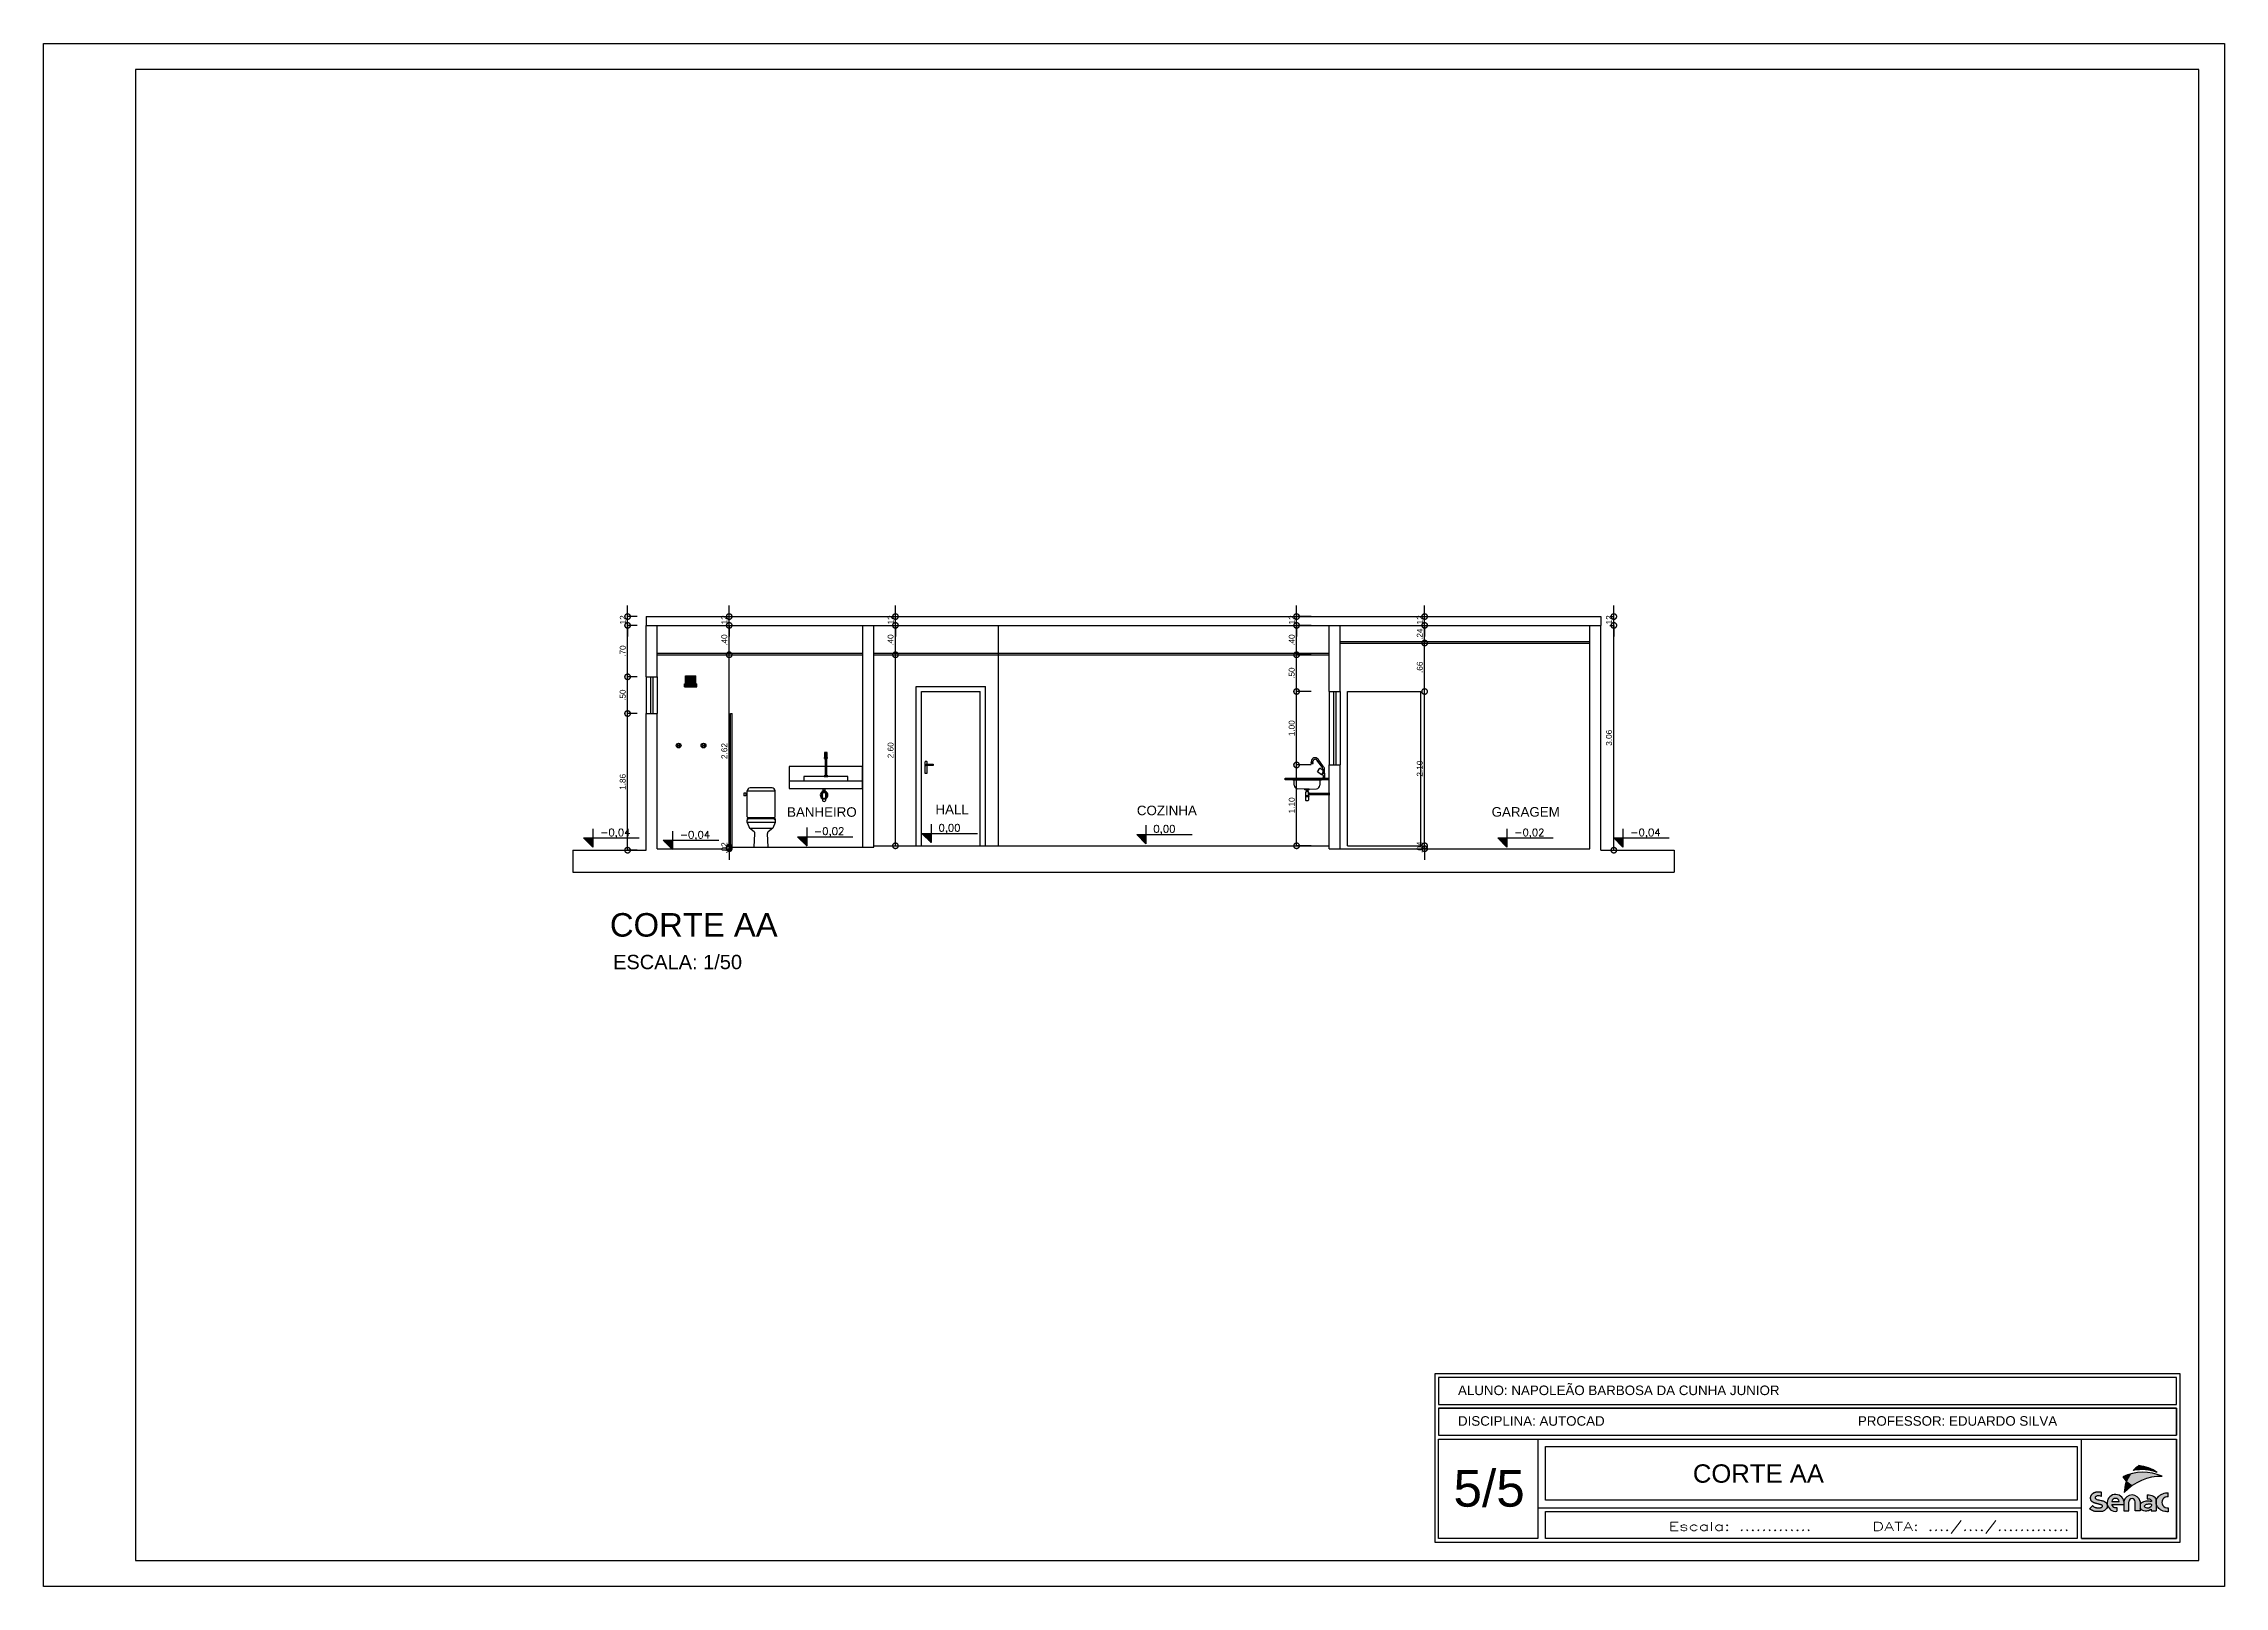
# Model space of a CAD drawing. Extents: x -39 to 242, y 20 to 69.
# Drawn here: x 212.51 to 242.21, y 37.49 to 58.49 of the extents above; entities that cross this region are included whole.
import ezdxf
from ezdxf.enums import TextEntityAlignment as Align

# ---------------------------------------------------------------- set-up
doc = ezdxf.new("R2010")
doc.units = 0
doc.header["$MEASUREMENT"] = 0
doc.header["$PDMODE"] = 34
doc.layers.get('0').update_dxf_attribs({"linetype": 'CONTINUOUS'})
doc.layers.get('Defpoints').update_dxf_attribs({"linetype": 'CONTINUOUS'})
for name, color, linetype in [('001', 1, 'CONTINUOUS'), ('01', 1, 'CONTINUOUS'), ('a4', 4, 'CONTINUOUS'), ('A6', 6, 'CONTINUOUS'), ('ACESSORIOS', 7, 'CONTINUOUS'), ('ARQ-BLOCOS', 3, 'CONTINUOUS'), ('CARIMBO', 2, 'CONTINUOUS'), ('Cotas', 1, 'CONTINUOUS'), ('MOBILIARIO', 2, 'CONTINUOUS'), ('PRANCHA', 2, 'CONTINUOUS'), ('Texto', 2, 'CONTINUOUS')]:
    doc.layers.add(name, color=color, linetype=linetype)
doc.styles.add('COPLAND', font='arial.ttf', dxfattribs={"height": 0.4})
doc.styles.add('R100-100', font='arial.ttf', dxfattribs={"height": 0.26})
doc.styles.add('R100-50', font='arial.ttf', dxfattribs={"height": 0.13})
doc.styles.add('R100-75', font='arial.ttf', dxfattribs={"height": 0.195})
doc.styles.add('R60', font='SIMPLEX.SHX', dxfattribs={"height": 0.16})
doc.styles.add('R60-200', font='arial.ttf', dxfattribs={"height": 0.32})
doc.styles.add('R60-50', font='arial.ttf', dxfattribs={"height": 0.08})
doc.styles.add('ROMANS', font='romans.shx')
doc.dimstyles.new('1-50', dxfattribs={"dimtxt": 0.08, "dimasz": 0.15, "dimexe": 0, "dimexo": 0.125, "dimgap": 0.025, "dimtad": 1, "dimzin": 4, "dimdsep": 46, "dimtxsty": 'R60-50', "dimblk": 'DOTSMALL', "dimcen": 0, "dimclrd": 10, "dimclre": 10, "dimclrt": 2, "dimaunit": 1, "dimadec": 0, "dimazin": 1, "dimtfac": 1, "dimtix": 1, "dimtmove": 2, "dimatfit": 3, "dimldrblk": 'DOTSMALL', "dimfxl": 0.2, "dimfxlon": 1, "dimtolj": 1, "dimtzin": 0, "dimarcsym": 0})

# ---------------------------------------------------------------- blocks, each defined once
blk = doc.blocks.new('A$C0ED566C6')
at = {"color": 1}
for p, q in [((0.025, 0.736), (0, 0.736)), ((0, 0.736), (0, 0.701)), ((0.025, 0.701), (0, 0.701)), ((0.025, 0.736), (0.025, 0.701)), ((0.044, 0.731), (0.025, 0.731)), ((0.044, 0.71), (0.025, 0.71)), ((0.424, 0.335), (0.044, 0.335)), ((0.077, 0.26), (0.392, 0.26))]:
    blk.add_line(p, q, dxfattribs=at)
at = {"color": 2}
for p, q in [((0.044, 0.412), (0.044, 0.767)), ((0.424, 0.762), (0.044, 0.762)), ((0.384, 0.807), (0.084, 0.807)), ((0.424, 0.412), (0.424, 0.767)), ((0.044, 0.386), (0.044, 0.37)), ((0.044, 0.335), (0.044, 0.37)), ((0.044, 0.335), (0.077, 0.26)), ((0.054, 0.402), (0.059, 0.402)), ((0.054, 0.38), (0.054, 0.382)), ((0.409, 0.402), (0.059, 0.402)), ((0.409, 0.387), (0.059, 0.387)), ((0.424, 0.335), (0.392, 0.26)), ((0.409, 0.402), (0.414, 0.402)), ((0.414, 0.38), (0.414, 0.382)), ((0.424, 0.386), (0.424, 0.37)), ((0.424, 0.37), (0.424, 0.335)), ((0.14, 0.208), (0.077, 0.26)), ((0.139, 0), (0.149, 0.187)), ((0.329, 0), (0.32, 0.187)), ((0.392, 0.26), (0.329, 0.208)), ((0.139, 0), (0.329, 0))]:
    blk.add_line(p, q, dxfattribs=at)
for p, q in [((0.049, 0.375), (0.049, 0.375)), ((0.419, 0.375), (0.419, 0.375))]:
    blk.add_line(p, q)
for centre, radius, start, end in [((0.084, 0.767), 0.04, 90, 180), ((0.384, 0.767), 0.04, 0, 90), ((0.054, 0.412), 0.01, 180, 270), ((0.049, 0.386), 0.005, 90, 180), ((0.049, 0.37), 0.005, 90, 180), ((0.049, 0.396), 0.00526, 271.1475, 13.7156), ((0.049, 0.38), 0.00495, 270, 0), ((0.059, 0.397), 0.005, 90, 180), ((0.059, 0.382), 0.005, 90, 180), ((0.409, 0.397), 0.005, 0, 90), ((0.409, 0.382), 0.005, 0, 90), ((0.414, 0.412), 0.01, 270, 0), ((0.419, 0.396), 0.00526, 166.2844, 268.8525), ((0.419, 0.38), 0.00495, 180, 270), ((0.419, 0.386), 0.005, 0, 90), ((0.419, 0.37), 0.005, 0, 90), ((0.124, 0.189), 0.025, 357.1376, 50.3893), ((0.345, 0.189), 0.025, 129.6107, 182.8624)]:
    blk.add_arc(centre, radius, start, end, dxfattribs=at)
blk = doc.blocks.new('VF-ch-04')
at = {"linetype": 'Continuous'}
for p, q in [((-0.07, 0), (0.07, 0)), ((-0.07, -0.11), (-0.07, 0)), ((0.07, -0.11), (0.07, 0)), ((-0.085, -0.11), (0.085, -0.11)), ((-0.085, -0.15), (0.085, -0.15)), ((0.085, -0.15), (0.085, -0.11)), ((0.163, -0.928), (0.15, -0.95)), ((0.15, -0.95), (0.163, -0.972)), ((0.188, -0.928), (0.163, -0.928)), ((0.163, -0.972), (0.188, -0.972)), ((0.2, -0.95), (0.188, -0.928)), ((0.188, -0.972), (0.2, -0.95))]:
    blk.add_line(p, q, dxfattribs=at)
at = {"color": 1, "linetype": 'Continuous'}
for p, q in [((-0.067, -0.11), (-0.067, 0)), ((-0.063, -0.11), (-0.063, 0)), ((-0.057, -0.11), (-0.057, 0)), ((-0.051, -0.11), (-0.051, 0)), ((-0.043, -0.11), (-0.043, 0)), ((-0.035, -0.11), (-0.035, 0)), ((-0.025, -0.11), (-0.025, 0)), ((-0.014, -0.11), (-0.014, 0)), ((0, -0.11), (0, 0)), ((0.014, -0.11), (0.014, 0)), ((0.025, -0.11), (0.025, 0)), ((0.035, -0.11), (0.035, 0)), ((0.043, -0.11), (0.043, 0)), ((0.051, -0.11), (0.051, 0)), ((0.057, -0.11), (0.057, 0)), ((0.063, -0.11), (0.063, 0)), ((0.067, -0.11), (0.067, 0)), ((-0.084, -0.15), (-0.084, -0.11)), ((-0.082, -0.15), (-0.082, -0.11)), ((-0.079, -0.15), (-0.079, -0.11)), ((-0.076, -0.15), (-0.076, -0.11)), ((-0.072, -0.15), (-0.072, -0.11)), ((-0.068, -0.15), (-0.068, -0.11)), ((-0.063, -0.15), (-0.063, -0.11)), ((-0.057, -0.15), (-0.057, -0.11)), ((-0.051, -0.15), (-0.051, -0.11)), ((-0.044, -0.15), (-0.044, -0.11)), ((-0.036, -0.15), (-0.036, -0.11)), ((-0.029, -0.15), (-0.029, -0.11)), ((-0.02, -0.15), (-0.02, -0.11)), ((-0.009, -0.15), (-0.009, -0.11)), ((0.009, -0.15), (0.009, -0.11)), ((0.02, -0.15), (0.02, -0.11)), ((0.029, -0.15), (0.029, -0.11)), ((0.036, -0.15), (0.036, -0.11)), ((0.044, -0.15), (0.044, -0.11)), ((0.051, -0.15), (0.051, -0.11)), ((0.057, -0.15), (0.057, -0.11)), ((0.063, -0.15), (0.063, -0.11)), ((0.068, -0.15), (0.068, -0.11)), ((0.072, -0.15), (0.072, -0.11)), ((0.076, -0.15), (0.076, -0.11)), ((0.079, -0.15), (0.079, -0.11)), ((0.082, -0.15), (0.082, -0.11)), ((0.084, -0.15), (0.084, -0.11))]:
    blk.add_line(p, q, dxfattribs=at)
at = {"color": 7, "linetype": 'Continuous'}
blk.add_line((-0.085, -0.15), (-0.085, -0.11), dxfattribs=at)
at = {"color": 1, "linetype": 'Continuous'}
for radius in [0.0325, 0.00477]:
    blk.add_circle((0.175, -0.95), radius, dxfattribs=at)
at = {"layer": 'ACESSORIOS', "linetype": 'Continuous'}
for p, q in [((-0.176, -0.928), (-0.189, -0.95)), ((-0.189, -0.95), (-0.176, -0.972)), ((-0.151, -0.928), (-0.176, -0.928)), ((-0.176, -0.972), (-0.151, -0.972)), ((-0.139, -0.95), (-0.151, -0.928)), ((-0.151, -0.972), (-0.139, -0.95))]:
    blk.add_line(p, q, dxfattribs=at)
at = {"layer": 'ACESSORIOS', "color": 1, "linetype": 'Continuous'}
for radius in [0.0325, 0.00477]:
    blk.add_circle((-0.164, -0.95), radius, dxfattribs=at)
blk = doc.blocks.new('A$C1D564BC0')
at = {"color": 3}
for p, q in [((0, 0.306), (0.6, 0.306)), ((0, 0.286), (0, 0.306)), ((0.6, 0.286), (0, 0.286))]:
    blk.add_line(p, q, dxfattribs=at)
at = {"color": 1}
for p, q in [((0.357, 0.507), (0.357, 0.52)), ((0.358, 0.521), (0.381, 0.521)), ((0.358, 0.506), (0.381, 0.506)), ((0.36, 0.521), (0.36, 0.535)), ((0.38, 0.521), (0.38, 0.535)), ((0.382, 0.507), (0.382, 0.52)), ((0.509, 0.451), (0.434, 0.553)), ((0.441, 0.395), (0.475, 0.444)), ((0.498, 0.355), (0.441, 0.395)), ((0.525, 0.463), (0.45, 0.565)), ((0.451, 0.415), (0.46, 0.427)), ((0.451, 0.415), (0.451, 0.409)), ((0.465, 0.43), (0.46, 0.427)), ((0.519, 0.414), (0.475, 0.444)), ((0.498, 0.355), (0.519, 0.385)), ((0.519, 0.316), (0.509, 0.306)), ((0.519, 0.38), (0.516, 0.37)), ((0.542, 0.37), (0.516, 0.37)), ((0.516, 0.35), (0.516, 0.37)), ((0.519, 0.38), (0.519, 0.421)), ((0.539, 0.38), (0.519, 0.38)), ((0.519, 0.341), (0.519, 0.316)), ((0.519, 0.316), (0.539, 0.316)), ((0.539, 0.38), (0.539, 0.421)), ((0.542, 0.37), (0.539, 0.38)), ((0.539, 0.341), (0.539, 0.316)), ((0.549, 0.306), (0.539, 0.316)), ((0.542, 0.35), (0.542, 0.37)), ((0.271, 0.15), (0.271, 0.158)), ((0.329, 0.15), (0.271, 0.15)), ((0.278, 0.064), (0.278, 0.056)), ((0.322, 0.065), (0.279, 0.065)), ((0.322, 0.055), (0.279, 0.055)), ((0.28, 0.115), (0.28, 0.065)), ((0.28, 0.055), (0.28, 0.01)), ((0.285, 0.15), (0.285, 0.145)), ((0.315, 0.145), (0.285, 0.145)), ((0.315, 0.125), (0.285, 0.125)), ((0.285, 0.125), (0.285, 0.12)), ((0.315, 0.12), (0.285, 0.12)), ((0.29, 0.145), (0.29, 0.125)), ((0.31, 0), (0.29, 0)), ((0.31, 0.145), (0.31, 0.125)), ((0.315, 0.15), (0.315, 0.145)), ((0.315, 0.125), (0.315, 0.12)), ((0.32, 0.115), (0.32, 0.065)), ((0.32, 0.076), (0.32, 0.106)), ((0.325, 0.106), (0.32, 0.106)), ((0.325, 0.076), (0.32, 0.076)), ((0.32, 0.055), (0.32, 0.01)), ((0.323, 0.064), (0.323, 0.056)), ((0.325, 0.076), (0.325, 0.106)), ((0.595, 0.101), (0.325, 0.101)), ((0.595, 0.081), (0.325, 0.081)), ((0.329, 0.15), (0.329, 0.158)), ((0.595, 0.106), (0.6, 0.106)), ((0.595, 0.106), (0.595, 0.076)), ((0.595, 0.076), (0.6, 0.076)), ((0.6, 0.106), (0.6, 0.076))]:
    blk.add_line(p, q, dxfattribs=at)
at = {"color": 2}
for p, q in [((0.105, 0.281), (0.105, 0.286)), ((0.117, 0.281), (0.105, 0.281)), ((0.48, 0.281), (0.117, 0.281)), ((0.125, 0.214), (0.125, 0.273)), ((0.27, 0.158), (0.172, 0.164)), ((0.33, 0.158), (0.27, 0.158)), ((0.33, 0.158), (0.428, 0.164)), ((0.475, 0.276), (0.475, 0.214)), ((0.495, 0.281), (0.48, 0.281)), ((0.495, 0.286), (0.495, 0.281))]:
    blk.add_line(p, q, dxfattribs=at)
at = {"color": 1}
for centre, radius, start, end in [((0.358, 0.52), 0.001, 90, 180), ((0.358, 0.507), 0.001, 180, 270), ((0.41, 0.535), 0.05, 36.3265, 180), ((0.41, 0.535), 0.03, 36.3265, 180), ((0.381, 0.52), 0.001, 0, 90), ((0.381, 0.507), 0.001, 270, 0), ((0.505, 0.351), 0.012, 18.1904, 92.551), ((0.469, 0.421), 0.05, 0, 36.3265), ((0.529, 0.349), 0.0131, 174.926, 5.074), ((0.469, 0.421), 0.07, 0, 36.3265), ((0.279, 0.064), 0.001, 90, 180), ((0.279, 0.056), 0.001, 180, 270), ((0.285, 0.115), 0.005, 90, 180), ((0.29, 0.01), 0.01, 180, 270), ((0.31, 0.01), 0.01, 270, 0), ((0.315, 0.115), 0.005, 0, 90), ((0.322, 0.064), 0.001, 0, 90), ((0.322, 0.056), 0.001, 270, 0)]:
    blk.add_arc(centre, radius, start, end, dxfattribs=at)
at = {"color": 2}
for centre, radius, start, end in [((0.117, 0.273), 0.008, 0, 90), ((0.175, 0.214), 0.05, 180, 266.7295), ((0.425, 0.214), 0.05, 273.2705, 0), ((0.48, 0.276), 0.005, 90, 180)]:
    blk.add_arc(centre, radius, start, end, dxfattribs=at)
blk = doc.blocks.new('cotanivelcorte')
h = blk.add_hatch()
h.set_pattern_fill('LINE', color=2, scale=0.25)
h.set_pattern_definition([(0, (-340.188716, -84.536895), (0, 0.03125), [])])
h.paths.add_polyline_path([(0, 0.25), (-0.25, 0.25), (0, 0)])
at = {"color": 3}
for p, q in [((-0.25, 0.25), (1.261, 0.25)), ((-0.25, 0.25), (0, 0)), ((0, 0.5), (0, 0))]:
    blk.add_line(p, q, dxfattribs=at)
at = {"color": 2, "style": 'R60', "flags": 8}
blk.add_attdef('0,00', (0.201, 0.303), '', height=0.2, dxfattribs=at)
blk = doc.blocks.new('_DOTSMALL')
at = {"color": 0, "linetype": 'ByBlock', "const_width": 0.5}
blk.add_lwpolyline([(-0.0625, 0, 1), (0.0625, 0, 1)], format="xyb", close=True, dxfattribs=at)
blk = doc.blocks.new('*D149')
at = {"layer": 'Cotas', "color": 10, "lineweight": -2, "transparency": 16777216}
for p, q in [((220.596, 49.371), (220.467, 49.371)), ((220.467, 47.511), (220.467, 49.371)), ((220.596, 47.511), (220.467, 47.511))]:
    blk.add_line(p, q, dxfattribs=at)
at = {"layer": 'Defpoints', "color": 0, "transparency": 16777216}
for p in [(220.467, 49.371), (220.721, 49.371), (220.721, 47.511)]:
    blk.add_point(p, dxfattribs=at)
at = {"layer": 'Cotas', "color": 10, "lineweight": -2, "transparency": 16777216, "xscale": 0.15, "yscale": 0.15, "zscale": 0.15}
for p, rotation in [((220.467, 49.371), 90), ((220.467, 47.511), 270)]:
    blk.add_blockref('_DOTSMALL', p, dxfattribs=dict(at, rotation=rotation))
at = {"layer": 'Cotas', "color": 2, "transparency": 16777216, "insert": (220.401, 48.441), "char_height": 0.08, "attachment_point": 5, "rotation": 90, "style": 'R60-50'}
blk.add_mtext('\\A1;1.86', dxfattribs=at)
blk = doc.blocks.new('*D150')
at = {"layer": 'Cotas', "color": 10, "lineweight": -2, "transparency": 16777216}
for p, q in [((220.596, 49.871), (220.467, 49.871)), ((220.467, 49.371), (220.467, 49.871)), ((220.596, 49.371), (220.467, 49.371))]:
    blk.add_line(p, q, dxfattribs=at)
at = {"layer": 'Defpoints', "color": 0, "transparency": 16777216}
for p in [(220.467, 49.871), (220.721, 49.871), (220.721, 49.371)]:
    blk.add_point(p, dxfattribs=at)
at = {"layer": 'Cotas', "color": 10, "lineweight": -2, "transparency": 16777216, "xscale": 0.15, "yscale": 0.15, "zscale": 0.15}
for p, rotation in [((220.467, 49.871), 90), ((220.467, 49.371), 270)]:
    blk.add_blockref('_DOTSMALL', p, dxfattribs=dict(at, rotation=rotation))
at = {"layer": 'Cotas', "color": 2, "transparency": 16777216, "insert": (220.401, 49.621), "char_height": 0.08, "attachment_point": 5, "rotation": 90, "style": 'R60-50'}
blk.add_mtext('\\A1;.50', dxfattribs=at)
blk = doc.blocks.new('*D151')
at = {"layer": 'Cotas', "color": 10, "lineweight": -2, "transparency": 16777216}
for p, q in [((220.596, 50.571), (220.467, 50.571)), ((220.467, 49.871), (220.467, 50.571)), ((220.596, 49.871), (220.467, 49.871))]:
    blk.add_line(p, q, dxfattribs=at)
at = {"layer": 'Defpoints', "color": 0, "transparency": 16777216}
for p in [(220.467, 50.571), (220.721, 50.571), (220.721, 49.871)]:
    blk.add_point(p, dxfattribs=at)
at = {"layer": 'Cotas', "color": 10, "lineweight": -2, "transparency": 16777216, "xscale": 0.15, "yscale": 0.15, "zscale": 0.15}
for p, rotation in [((220.467, 50.571), 90), ((220.467, 49.871), 270)]:
    blk.add_blockref('_DOTSMALL', p, dxfattribs=dict(at, rotation=rotation))
at = {"layer": 'Cotas', "color": 2, "transparency": 16777216, "insert": (220.401, 50.221), "char_height": 0.08, "attachment_point": 5, "rotation": 90, "style": 'R60-50'}
blk.add_mtext('\\A1;.70', dxfattribs=at)
blk = doc.blocks.new('*D152')
at = {"layer": 'Cotas', "color": 10, "lineweight": -2, "transparency": 16777216}
for p, q in [((220.467, 50.691), (220.467, 50.841)), ((220.596, 50.691), (220.467, 50.691)), ((220.467, 50.571), (220.467, 50.691)), ((220.596, 50.571), (220.467, 50.571)), ((220.467, 50.571), (220.467, 50.421))]:
    blk.add_line(p, q, dxfattribs=at)
at = {"layer": 'Defpoints', "color": 0, "transparency": 16777216}
for p in [(220.467, 50.691), (220.721, 50.691), (220.721, 50.571)]:
    blk.add_point(p, dxfattribs=at)
at = {"layer": 'Cotas', "color": 10, "lineweight": -2, "transparency": 16777216, "xscale": 0.15, "yscale": 0.15, "zscale": 0.15}
for p, rotation in [((220.467, 50.691), 270), ((220.467, 50.571), 90)]:
    blk.add_blockref('_DOTSMALL', p, dxfattribs=dict(at, rotation=rotation))
at = {"layer": 'Cotas', "color": 2, "transparency": 16777216, "insert": (220.402, 50.631), "char_height": 0.08, "attachment_point": 5, "rotation": 90, "style": 'R60-50'}
blk.add_mtext('\\A1;.12', dxfattribs=at)
blk = doc.blocks.new('*D153')
at = {"layer": 'Cotas', "color": 10, "lineweight": -2, "transparency": 16777216}
for p, q in [((221.851, 47.551), (221.851, 47.701)), ((221.851, 47.531), (221.851, 47.551)), ((221.851, 47.531), (221.851, 47.381))]:
    blk.add_line(p, q, dxfattribs=at)
at = {"layer": 'Defpoints', "color": 0, "transparency": 16777216}
for p in [(221.851, 47.551), (221.871, 47.551), (221.871, 47.531)]:
    blk.add_point(p, dxfattribs=at)
at = {"layer": 'Cotas', "color": 10, "lineweight": -2, "transparency": 16777216, "xscale": 0.15, "yscale": 0.15, "zscale": 0.15}
for p, rotation in [((221.851, 47.551), 270), ((221.851, 47.531), 90)]:
    blk.add_blockref('_DOTSMALL', p, dxfattribs=dict(at, rotation=rotation))
at = {"layer": 'Cotas', "color": 2, "transparency": 16777216, "insert": (221.785, 47.541), "char_height": 0.08, "attachment_point": 5, "rotation": 90, "style": 'R60-50'}
blk.add_mtext('\\A1;.02', dxfattribs=at)
blk = doc.blocks.new('*D159')
at = {"layer": 'Cotas', "color": 10, "lineweight": -2, "transparency": 16777216}
blk.add_line((221.851, 47.551), (221.851, 50.171), dxfattribs=at)
at = {"layer": 'Defpoints', "color": 0, "transparency": 16777216}
for p in [(221.841, 50.171), (221.851, 50.171), (221.871, 47.551)]:
    blk.add_point(p, dxfattribs=at)
at = {"layer": 'Cotas', "color": 10, "lineweight": -2, "transparency": 16777216, "xscale": 0.15, "yscale": 0.15, "zscale": 0.15}
for p, rotation in [((221.851, 50.171), 90), ((221.851, 47.551), 270)]:
    blk.add_blockref('_DOTSMALL', p, dxfattribs=dict(at, rotation=rotation))
at = {"layer": 'Cotas', "color": 2, "transparency": 16777216, "insert": (221.785, 48.861), "char_height": 0.08, "attachment_point": 5, "rotation": 90, "style": 'R60-50'}
blk.add_mtext('\\A1;2.62', dxfattribs=at)
blk = doc.blocks.new('*D160')
at = {"layer": 'Cotas', "color": 10, "lineweight": -2, "transparency": 16777216}
blk.add_line((221.851, 50.171), (221.851, 50.571), dxfattribs=at)
at = {"layer": 'Defpoints', "color": 0, "transparency": 16777216}
for p in [(221.851, 50.571), (221.852, 50.571), (221.841, 50.171)]:
    blk.add_point(p, dxfattribs=at)
at = {"layer": 'Cotas', "color": 10, "lineweight": -2, "transparency": 16777216, "xscale": 0.15, "yscale": 0.15, "zscale": 0.15}
for p, rotation in [((221.851, 50.571), 90), ((221.851, 50.171), 270)]:
    blk.add_blockref('_DOTSMALL', p, dxfattribs=dict(at, rotation=rotation))
at = {"layer": 'Cotas', "color": 2, "transparency": 16777216, "insert": (221.785, 50.371), "char_height": 0.08, "attachment_point": 5, "rotation": 90, "style": 'R60-50'}
blk.add_mtext('\\A1;.40', dxfattribs=at)
blk = doc.blocks.new('*D161')
at = {"layer": 'Cotas', "color": 10, "lineweight": -2, "transparency": 16777216}
for p, q in [((221.851, 50.691), (221.851, 50.841)), ((221.851, 50.571), (221.851, 50.691)), ((221.851, 50.571), (221.851, 50.421))]:
    blk.add_line(p, q, dxfattribs=at)
at = {"layer": 'Defpoints', "color": 0, "transparency": 16777216}
for p in [(221.851, 50.691), (221.852, 50.691), (221.852, 50.571)]:
    blk.add_point(p, dxfattribs=at)
at = {"layer": 'Cotas', "color": 10, "lineweight": -2, "transparency": 16777216, "xscale": 0.15, "yscale": 0.15, "zscale": 0.15}
for p, rotation in [((221.851, 50.691), 270), ((221.851, 50.571), 90)]:
    blk.add_blockref('_DOTSMALL', p, dxfattribs=dict(at, rotation=rotation))
at = {"layer": 'Cotas', "color": 2, "transparency": 16777216, "insert": (221.785, 50.631), "char_height": 0.08, "attachment_point": 5, "rotation": 90, "style": 'R60-50'}
blk.add_mtext('\\A1;.12', dxfattribs=at)
blk = doc.blocks.new('*D162')
at = {"layer": 'Cotas', "color": 10, "lineweight": -2, "transparency": 16777216}
for p, q in [((229.778, 48.671), (229.578, 48.671)), ((229.578, 47.571), (229.578, 48.671)), ((229.778, 47.571), (229.578, 47.571))]:
    blk.add_line(p, q, dxfattribs=at)
at = {"layer": 'Defpoints', "color": 0, "transparency": 16777216}
for p in [(229.578, 48.671), (230.021, 48.671), (230.021, 47.571)]:
    blk.add_point(p, dxfattribs=at)
at = {"layer": 'Cotas', "color": 10, "lineweight": -2, "transparency": 16777216, "xscale": 0.15, "yscale": 0.15, "zscale": 0.15}
for p, rotation in [((229.578, 48.671), 90), ((229.578, 47.571), 270)]:
    blk.add_blockref('_DOTSMALL', p, dxfattribs=dict(at, rotation=rotation))
at = {"layer": 'Cotas', "color": 2, "transparency": 16777216, "insert": (229.512, 48.121), "char_height": 0.08, "attachment_point": 5, "rotation": 90, "style": 'R60-50'}
blk.add_mtext('\\A1;1.10', dxfattribs=at)
blk = doc.blocks.new('*D163')
at = {"layer": 'Cotas', "color": 10, "lineweight": -2, "transparency": 16777216}
for p, q in [((229.778, 49.671), (229.578, 49.671)), ((229.578, 48.671), (229.578, 49.671)), ((229.778, 48.671), (229.578, 48.671))]:
    blk.add_line(p, q, dxfattribs=at)
at = {"layer": 'Defpoints', "color": 0, "transparency": 16777216}
for p in [(229.578, 49.671), (230.021, 49.671), (230.021, 48.671)]:
    blk.add_point(p, dxfattribs=at)
at = {"layer": 'Cotas', "color": 10, "lineweight": -2, "transparency": 16777216, "xscale": 0.15, "yscale": 0.15, "zscale": 0.15}
for p, rotation in [((229.578, 49.671), 90), ((229.578, 48.671), 270)]:
    blk.add_blockref('_DOTSMALL', p, dxfattribs=dict(at, rotation=rotation))
at = {"layer": 'Cotas', "color": 2, "transparency": 16777216, "insert": (229.512, 49.171), "char_height": 0.08, "attachment_point": 5, "rotation": 90, "style": 'R60-50'}
blk.add_mtext('\\A1;1.00', dxfattribs=at)
blk = doc.blocks.new('*D164')
at = {"layer": 'Cotas', "color": 10, "lineweight": -2, "transparency": 16777216}
for p, q in [((229.778, 50.171), (229.578, 50.171)), ((229.578, 49.671), (229.578, 50.171)), ((229.778, 49.671), (229.578, 49.671))]:
    blk.add_line(p, q, dxfattribs=at)
at = {"layer": 'Defpoints', "color": 0, "transparency": 16777216}
for p in [(229.578, 50.171), (230.021, 50.171), (230.021, 49.671)]:
    blk.add_point(p, dxfattribs=at)
at = {"layer": 'Cotas', "color": 10, "lineweight": -2, "transparency": 16777216, "xscale": 0.15, "yscale": 0.15, "zscale": 0.15}
for p, rotation in [((229.578, 50.171), 90), ((229.578, 49.671), 270)]:
    blk.add_blockref('_DOTSMALL', p, dxfattribs=dict(at, rotation=rotation))
at = {"layer": 'Cotas', "color": 2, "transparency": 16777216, "insert": (229.512, 49.921), "char_height": 0.08, "attachment_point": 5, "rotation": 90, "style": 'R60-50'}
blk.add_mtext('\\A1;.50', dxfattribs=at)
blk = doc.blocks.new('*D165')
at = {"layer": 'Cotas', "color": 10, "lineweight": -2, "transparency": 16777216}
for p, q in [((229.778, 50.571), (229.578, 50.571)), ((229.578, 50.171), (229.578, 50.571)), ((229.778, 50.171), (229.578, 50.171))]:
    blk.add_line(p, q, dxfattribs=at)
at = {"layer": 'Defpoints', "color": 0, "transparency": 16777216}
for p in [(229.578, 50.571), (230.021, 50.571), (230.021, 50.171)]:
    blk.add_point(p, dxfattribs=at)
at = {"layer": 'Cotas', "color": 10, "lineweight": -2, "transparency": 16777216, "xscale": 0.15, "yscale": 0.15, "zscale": 0.15}
for p, rotation in [((229.578, 50.571), 90), ((229.578, 50.171), 270)]:
    blk.add_blockref('_DOTSMALL', p, dxfattribs=dict(at, rotation=rotation))
at = {"layer": 'Cotas', "color": 2, "transparency": 16777216, "insert": (229.512, 50.371), "char_height": 0.08, "attachment_point": 5, "rotation": 90, "style": 'R60-50'}
blk.add_mtext('\\A1;.40', dxfattribs=at)
blk = doc.blocks.new('*D166')
at = {"layer": 'Cotas', "color": 10, "lineweight": -2, "transparency": 16777216}
for p, q in [((229.578, 50.691), (229.578, 50.841)), ((229.778, 50.691), (229.578, 50.691)), ((229.578, 50.571), (229.578, 50.691)), ((229.778, 50.571), (229.578, 50.571)), ((229.578, 50.571), (229.578, 50.421))]:
    blk.add_line(p, q, dxfattribs=at)
at = {"layer": 'Defpoints', "color": 0, "transparency": 16777216}
for p in [(229.578, 50.691), (230.021, 50.691), (230.021, 50.571)]:
    blk.add_point(p, dxfattribs=at)
at = {"layer": 'Cotas', "color": 10, "lineweight": -2, "transparency": 16777216, "xscale": 0.15, "yscale": 0.15, "zscale": 0.15}
for p, rotation in [((229.578, 50.691), 270), ((229.578, 50.571), 90)]:
    blk.add_blockref('_DOTSMALL', p, dxfattribs=dict(at, rotation=rotation))
at = {"layer": 'Cotas', "color": 2, "transparency": 16777216, "insert": (229.513, 50.631), "char_height": 0.08, "attachment_point": 5, "rotation": 90, "style": 'R60-50'}
blk.add_mtext('\\A1;.12', dxfattribs=at)
blk = doc.blocks.new('*D167')
at = {"layer": 'Cotas', "color": 10, "lineweight": -2, "transparency": 16777216}
for p, q in [((223.946, 50.171), (224.115, 50.171)), ((224.115, 47.571), (224.115, 50.171)), ((223.946, 47.571), (224.115, 47.571))]:
    blk.add_line(p, q, dxfattribs=at)
at = {"layer": 'Defpoints', "color": 0, "transparency": 16777216}
for p in [(223.821, 50.171), (224.115, 50.171), (223.821, 47.571)]:
    blk.add_point(p, dxfattribs=at)
at = {"layer": 'Cotas', "color": 10, "lineweight": -2, "transparency": 16777216, "xscale": 0.15, "yscale": 0.15, "zscale": 0.15}
for p, rotation in [((224.115, 50.171), 90), ((224.115, 47.571), 270)]:
    blk.add_blockref('_DOTSMALL', p, dxfattribs=dict(at, rotation=rotation))
at = {"layer": 'Cotas', "color": 2, "transparency": 16777216, "insert": (224.049, 48.871), "char_height": 0.08, "attachment_point": 5, "rotation": 90, "style": 'R60-50'}
blk.add_mtext('\\A1;2.60', dxfattribs=at)
blk = doc.blocks.new('*D168')
at = {"layer": 'Cotas', "color": 10, "lineweight": -2, "transparency": 16777216}
for p, q in [((224.115, 50.171), (224.115, 50.571)), ((223.946, 50.171), (224.115, 50.171))]:
    blk.add_line(p, q, dxfattribs=at)
at = {"layer": 'Defpoints', "color": 0, "transparency": 16777216}
for p in [(224.115, 50.571), (224.115, 50.571), (223.821, 50.171)]:
    blk.add_point(p, dxfattribs=at)
at = {"layer": 'Cotas', "color": 10, "lineweight": -2, "transparency": 16777216, "xscale": 0.15, "yscale": 0.15, "zscale": 0.15}
for p, rotation in [((224.115, 50.571), 90), ((224.115, 50.171), 270)]:
    blk.add_blockref('_DOTSMALL', p, dxfattribs=dict(at, rotation=rotation))
at = {"layer": 'Cotas', "color": 2, "transparency": 16777216, "insert": (224.049, 50.371), "char_height": 0.08, "attachment_point": 5, "rotation": 90, "style": 'R60-50'}
blk.add_mtext('\\A1;.40', dxfattribs=at)
blk = doc.blocks.new('*D169')
at = {"layer": 'Cotas', "color": 10, "lineweight": -2, "transparency": 16777216}
for p, q in [((224.115, 50.691), (224.115, 50.841)), ((224.115, 50.571), (224.115, 50.691)), ((224.115, 50.571), (224.115, 50.421))]:
    blk.add_line(p, q, dxfattribs=at)
at = {"layer": 'Defpoints', "color": 0, "transparency": 16777216}
for p in [(224.115, 50.691), (224.115, 50.691), (224.115, 50.571)]:
    blk.add_point(p, dxfattribs=at)
at = {"layer": 'Cotas', "color": 10, "lineweight": -2, "transparency": 16777216, "xscale": 0.15, "yscale": 0.15, "zscale": 0.15}
for p, rotation in [((224.115, 50.691), 270), ((224.115, 50.571), 90)]:
    blk.add_blockref('_DOTSMALL', p, dxfattribs=dict(at, rotation=rotation))
at = {"layer": 'Cotas', "color": 2, "transparency": 16777216, "insert": (224.05, 50.631), "char_height": 0.08, "attachment_point": 5, "rotation": 90, "style": 'R60-50'}
blk.add_mtext('\\A1;.12', dxfattribs=at)
blk = doc.blocks.new('*D173')
at = {"layer": 'Cotas', "color": 10, "lineweight": -2, "transparency": 16777216}
for p, q in [((231.322, 47.571), (231.322, 47.721)), ((231.322, 47.531), (231.322, 47.571)), ((231.322, 47.531), (231.322, 47.381))]:
    blk.add_line(p, q, dxfattribs=at)
at = {"layer": 'Defpoints', "color": 0, "transparency": 16777216}
for p in [(231.271, 47.571), (231.271, 47.531), (231.322, 47.571)]:
    blk.add_point(p, dxfattribs=at)
at = {"layer": 'Cotas', "color": 10, "lineweight": -2, "transparency": 16777216, "xscale": 0.15, "yscale": 0.15, "zscale": 0.15}
for p, rotation in [((231.322, 47.571), 270), ((231.322, 47.531), 90)]:
    blk.add_blockref('_DOTSMALL', p, dxfattribs=dict(at, rotation=rotation))
at = {"layer": 'Cotas', "color": 2, "transparency": 16777216, "insert": (231.256, 47.551), "char_height": 0.08, "attachment_point": 5, "rotation": 90, "style": 'R60-50'}
blk.add_mtext('\\A1;.04', dxfattribs=at)
blk = doc.blocks.new('*D174')
at = {"layer": 'Cotas', "color": 10, "lineweight": -2, "transparency": 16777216}
blk.add_line((231.322, 47.571), (231.322, 49.671), dxfattribs=at)
at = {"layer": 'Defpoints', "color": 0, "transparency": 16777216}
for p in [(231.271, 49.671), (231.322, 49.671), (231.271, 47.571)]:
    blk.add_point(p, dxfattribs=at)
at = {"layer": 'Cotas', "color": 10, "lineweight": -2, "transparency": 16777216, "xscale": 0.15, "yscale": 0.15, "zscale": 0.15}
for p, rotation in [((231.322, 49.671), 90), ((231.322, 47.571), 270)]:
    blk.add_blockref('_DOTSMALL', p, dxfattribs=dict(at, rotation=rotation))
at = {"layer": 'Cotas', "color": 2, "transparency": 16777216, "insert": (231.256, 48.621), "char_height": 0.08, "attachment_point": 5, "rotation": 90, "style": 'R60-50'}
blk.add_mtext('\\A1;2.10', dxfattribs=at)
blk = doc.blocks.new('*D175')
at = {"layer": 'Cotas', "color": 10, "lineweight": -2, "transparency": 16777216}
blk.add_line((231.322, 49.671), (231.322, 50.331), dxfattribs=at)
at = {"layer": 'Defpoints', "color": 0, "transparency": 16777216}
for p in [(231.271, 50.331), (231.322, 50.331), (231.271, 49.671)]:
    blk.add_point(p, dxfattribs=at)
at = {"layer": 'Cotas', "color": 10, "lineweight": -2, "transparency": 16777216, "xscale": 0.15, "yscale": 0.15, "zscale": 0.15}
for p, rotation in [((231.322, 50.331), 90), ((231.322, 49.671), 270)]:
    blk.add_blockref('_DOTSMALL', p, dxfattribs=dict(at, rotation=rotation))
at = {"layer": 'Cotas', "color": 2, "transparency": 16777216, "insert": (231.256, 50.001), "char_height": 0.08, "attachment_point": 5, "rotation": 90, "style": 'R60-50'}
blk.add_mtext('\\A1;.66', dxfattribs=at)
blk = doc.blocks.new('*D176')
at = {"layer": 'Cotas', "color": 10, "lineweight": -2, "transparency": 16777216}
blk.add_line((231.322, 50.331), (231.322, 50.571), dxfattribs=at)
at = {"layer": 'Defpoints', "color": 0, "transparency": 16777216}
for p in [(231.321, 50.571), (231.322, 50.571), (231.271, 50.331)]:
    blk.add_point(p, dxfattribs=at)
at = {"layer": 'Cotas', "color": 10, "lineweight": -2, "transparency": 16777216, "xscale": 0.15, "yscale": 0.15, "zscale": 0.15}
for p, rotation in [((231.322, 50.571), 90), ((231.322, 50.331), 270)]:
    blk.add_blockref('_DOTSMALL', p, dxfattribs=dict(at, rotation=rotation))
at = {"layer": 'Cotas', "color": 2, "transparency": 16777216, "insert": (231.256, 50.451), "char_height": 0.08, "attachment_point": 5, "rotation": 90, "style": 'R60-50'}
blk.add_mtext('\\A1;.24', dxfattribs=at)
blk = doc.blocks.new('*D177')
at = {"layer": 'Cotas', "color": 10, "lineweight": -2, "transparency": 16777216}
for p, q in [((231.322, 50.691), (231.322, 50.841)), ((231.322, 50.571), (231.322, 50.691)), ((231.322, 50.571), (231.322, 50.421))]:
    blk.add_line(p, q, dxfattribs=at)
at = {"layer": 'Defpoints', "color": 0, "transparency": 16777216}
for p in [(231.321, 50.691), (231.321, 50.571), (231.322, 50.691)]:
    blk.add_point(p, dxfattribs=at)
at = {"layer": 'Cotas', "color": 10, "lineweight": -2, "transparency": 16777216, "xscale": 0.15, "yscale": 0.15, "zscale": 0.15}
for p, rotation in [((231.322, 50.691), 270), ((231.322, 50.571), 90)]:
    blk.add_blockref('_DOTSMALL', p, dxfattribs=dict(at, rotation=rotation))
at = {"layer": 'Cotas', "color": 2, "transparency": 16777216, "insert": (231.256, 50.631), "char_height": 0.08, "attachment_point": 5, "rotation": 90, "style": 'R60-50'}
blk.add_mtext('\\A1;.12', dxfattribs=at)
blk = doc.blocks.new('*D178')
at = {"layer": 'Cotas', "color": 10, "lineweight": -2, "transparency": 16777216}
for p, q in [((233.846, 50.571), (233.899, 50.571)), ((233.899, 47.511), (233.899, 50.571)), ((233.846, 47.511), (233.899, 47.511))]:
    blk.add_line(p, q, dxfattribs=at)
at = {"layer": 'Defpoints', "color": 0, "transparency": 16777216}
for p in [(233.721, 50.571), (233.899, 50.571), (233.721, 47.511)]:
    blk.add_point(p, dxfattribs=at)
at = {"layer": 'Cotas', "color": 10, "lineweight": -2, "transparency": 16777216, "xscale": 0.15, "yscale": 0.15, "zscale": 0.15}
for p, rotation in [((233.899, 50.571), 90), ((233.899, 47.511), 270)]:
    blk.add_blockref('_DOTSMALL', p, dxfattribs=dict(at, rotation=rotation))
at = {"layer": 'Cotas', "color": 2, "transparency": 16777216, "insert": (233.833, 49.041), "char_height": 0.08, "attachment_point": 5, "rotation": 90, "style": 'R60-50'}
blk.add_mtext('\\A1;3.06', dxfattribs=at)
blk = doc.blocks.new('*D179')
at = {"layer": 'Cotas', "color": 10, "lineweight": -2, "transparency": 16777216}
for p, q in [((233.899, 50.691), (233.899, 50.841)), ((233.846, 50.691), (233.899, 50.691)), ((233.846, 50.571), (233.899, 50.571)), ((233.899, 50.571), (233.899, 50.691)), ((233.899, 50.571), (233.899, 50.421))]:
    blk.add_line(p, q, dxfattribs=at)
at = {"layer": 'Defpoints', "color": 0, "transparency": 16777216}
for p in [(233.721, 50.691), (233.721, 50.571), (233.899, 50.691)]:
    blk.add_point(p, dxfattribs=at)
at = {"layer": 'Cotas', "color": 10, "lineweight": -2, "transparency": 16777216, "xscale": 0.15, "yscale": 0.15, "zscale": 0.15}
for p, rotation in [((233.899, 50.691), 270), ((233.899, 50.571), 90)]:
    blk.add_blockref('_DOTSMALL', p, dxfattribs=dict(at, rotation=rotation))
at = {"layer": 'Cotas', "color": 2, "transparency": 16777216, "insert": (233.834, 50.631), "char_height": 0.08, "attachment_point": 5, "rotation": 90, "style": 'R60-50'}
blk.add_mtext('\\A1;.12', dxfattribs=at)
blk = doc.blocks.new('senac df')
at = {"layer": '01', "true_color": 0xf8991e}
h = blk.add_hatch(color=30, dxfattribs=at)
h.dxf.hatch_style = 1
h.paths.add_polyline_path([(22.442, 81.767, -0.077466), (22.286, 81.881, 0.086879), (22.227, 81.577, -0.053182)])
h.paths.add_polyline_path([(22.392, 82.08, 0.04276), (22.19, 82.004, 0.062452), (22.286, 81.881, -0.063275)])
at = {"layer": '01', "true_color": 0xf26722}
h = blk.add_hatch(color=30, dxfattribs=at)
h.dxf.hatch_style = 1
h.paths.add_polyline_path([(22.442, 81.767, -0.161275), (23.254, 82.016, 0.175906), (22.392, 82.08, 0.063275), (22.286, 81.881, 0.077466)])
at = {"layer": '01', "true_color": 0x293189}
h = blk.add_hatch(color=177, dxfattribs=at)
h.dxf.hatch_style = 1
h.paths.add_polyline_path([(23.125, 82.12, 0.122061), (22.625, 82.307, 0.056079), (22.472, 82.178, -0.137222)])
h = blk.add_hatch(color=177, dxfattribs=at)
h.dxf.hatch_style = 1
edge = h.paths.add_edge_path()
edge.add_spline(control_points=[(21.284, 81.133), (21.316, 81.111), (21.375, 81.07), (21.466, 81.055), (21.531, 81.057), (21.572, 81.058), (21.604, 81.056), (21.648, 81.07), (21.7, 81.095), (21.752, 81.141), (21.768, 81.207), (21.757, 81.262), (21.735, 81.299), (21.71, 81.323), (21.674, 81.34), (21.633, 81.353), (21.587, 81.36), (21.537, 81.376), (21.49, 81.387), (21.454, 81.399), (21.435, 81.422), (21.437, 81.444), (21.442, 81.463), (21.464, 81.474), (21.488, 81.486), (21.521, 81.492), (21.562, 81.485), (21.592, 81.477), (21.61, 81.471)], knot_values=[0, 0, 0, 0, 0.117047, 0.210314, 0.269299, 0.314422, 0.332172, 0.366324, 0.449084, 0.507068, 0.565438, 0.645964, 0.667453, 0.694382, 0.749146, 0.782362, 0.823965, 0.88877, 0.938376, 0.970362, 1.000752, 1.017988, 1.033835, 1.057257, 1.085894, 1.116537, 1.15479, 1.210617, 1.210617, 1.210617, 1.210617], degree=3, periodic=0)
edge.add_line((21.61, 81.471), (21.61, 81.581))
edge.add_line((21.61, 81.581), (21.601, 81.582))
edge.add_line((21.601, 81.582), (21.593, 81.584))
edge.add_line((21.593, 81.584), (21.584, 81.585))
edge.add_line((21.584, 81.585), (21.575, 81.587))
edge.add_line((21.575, 81.587), (21.563, 81.588))
edge.add_line((21.563, 81.588), (21.557, 81.589))
edge.add_line((21.557, 81.589), (21.548, 81.59))
edge.add_line((21.548, 81.59), (21.539, 81.59))
edge.add_line((21.539, 81.59), (21.53, 81.59))
edge.add_line((21.53, 81.59), (21.521, 81.591))
edge.add_line((21.521, 81.591), (21.512, 81.59))
edge.add_line((21.512, 81.59), (21.503, 81.59))
edge.add_line((21.503, 81.59), (21.494, 81.589))
edge.add_line((21.494, 81.589), (21.481, 81.588))
edge.add_line((21.481, 81.588), (21.476, 81.587))
edge.add_line((21.476, 81.587), (21.467, 81.586))
edge.add_line((21.467, 81.586), (21.458, 81.584))
edge.add_line((21.458, 81.584), (21.449, 81.582))
edge.add_line((21.449, 81.582), (21.44, 81.58))
edge.add_line((21.44, 81.58), (21.432, 81.578))
edge.add_line((21.432, 81.578), (21.423, 81.575))
edge.add_line((21.423, 81.575), (21.415, 81.572))
edge.add_line((21.415, 81.572), (21.406, 81.568))
edge.add_line((21.406, 81.568), (21.399, 81.565))
edge.add_line((21.399, 81.565), (21.39, 81.56))
edge.add_line((21.39, 81.56), (21.382, 81.555))
edge.add_line((21.382, 81.555), (21.375, 81.551))
edge.add_line((21.375, 81.551), (21.367, 81.545))
edge.add_line((21.367, 81.545), (21.36, 81.54))
edge.add_line((21.36, 81.54), (21.353, 81.534))
edge.add_line((21.353, 81.534), (21.347, 81.528))
edge.add_line((21.347, 81.528), (21.34, 81.521))
edge.add_line((21.34, 81.521), (21.337, 81.518))
edge.add_line((21.337, 81.518), (21.329, 81.507))
edge.add_line((21.329, 81.507), (21.324, 81.5))
edge.add_line((21.324, 81.5), (21.319, 81.492))
edge.add_line((21.319, 81.492), (21.315, 81.484))
edge.add_line((21.315, 81.484), (21.311, 81.475))
edge.add_line((21.311, 81.475), (21.307, 81.463))
edge.add_line((21.307, 81.463), (21.306, 81.458))
edge.add_line((21.306, 81.458), (21.304, 81.45))
edge.add_line((21.304, 81.45), (21.303, 81.441))
edge.add_line((21.303, 81.441), (21.302, 81.432))
edge.add_line((21.302, 81.432), (21.302, 81.426))
edge.add_line((21.302, 81.426), (21.303, 81.413))
edge.add_line((21.303, 81.413), (21.304, 81.404))
edge.add_line((21.304, 81.404), (21.306, 81.395))
edge.add_line((21.306, 81.395), (21.308, 81.387))
edge.add_line((21.308, 81.387), (21.311, 81.378))
edge.add_line((21.311, 81.378), (21.316, 81.368))
edge.add_line((21.316, 81.368), (21.32, 81.362))
edge.add_line((21.32, 81.362), (21.325, 81.355))
edge.add_line((21.325, 81.355), (21.331, 81.349))
edge.add_line((21.331, 81.349), (21.338, 81.342))
edge.add_line((21.338, 81.342), (21.345, 81.336))
edge.add_line((21.345, 81.336), (21.352, 81.331))
edge.add_line((21.352, 81.331), (21.36, 81.326))
edge.add_line((21.36, 81.326), (21.368, 81.321))
edge.add_line((21.368, 81.321), (21.376, 81.316))
edge.add_line((21.376, 81.316), (21.383, 81.313))
edge.add_line((21.383, 81.313), (21.392, 81.308))
edge.add_line((21.392, 81.308), (21.4, 81.304))
edge.add_line((21.4, 81.304), (21.409, 81.301))
edge.add_line((21.409, 81.301), (21.417, 81.298))
edge.add_line((21.417, 81.298), (21.426, 81.295))
edge.add_line((21.426, 81.295), (21.434, 81.292))
edge.add_line((21.434, 81.292), (21.443, 81.289))
edge.add_line((21.443, 81.289), (21.456, 81.286))
edge.add_line((21.456, 81.286), (21.46, 81.285))
edge.add_line((21.46, 81.285), (21.469, 81.283))
edge.add_line((21.469, 81.283), (21.478, 81.281))
edge.add_line((21.478, 81.281), (21.486, 81.279))
edge.add_line((21.486, 81.279), (21.495, 81.277))
edge.add_line((21.495, 81.277), (21.504, 81.275))
edge.add_line((21.504, 81.275), (21.513, 81.273))
edge.add_line((21.513, 81.273), (21.522, 81.271))
edge.add_line((21.522, 81.271), (21.531, 81.268))
edge.add_line((21.531, 81.268), (21.539, 81.266))
edge.add_line((21.539, 81.266), (21.547, 81.263))
edge.add_line((21.547, 81.263), (21.556, 81.261))
edge.add_line((21.556, 81.261), (21.565, 81.258))
edge.add_line((21.565, 81.258), (21.57, 81.257))
edge.add_line((21.57, 81.257), (21.582, 81.254))
edge.add_line((21.582, 81.254), (21.591, 81.251))
edge.add_line((21.591, 81.251), (21.599, 81.248))
edge.add_line((21.599, 81.248), (21.608, 81.243))
edge.add_line((21.608, 81.243), (21.614, 81.238))
edge.add_line((21.614, 81.238), (21.62, 81.23))
edge.add_line((21.62, 81.23), (21.625, 81.222))
edge.add_line((21.625, 81.222), (21.628, 81.21))
edge.add_line((21.628, 81.21), (21.628, 81.204))
edge.add_line((21.628, 81.204), (21.626, 81.195))
edge.add_line((21.626, 81.195), (21.622, 81.187))
edge.add_line((21.622, 81.187), (21.617, 81.18))
edge.add_line((21.617, 81.18), (21.61, 81.173))
edge.add_line((21.61, 81.173), (21.603, 81.168))
edge.add_line((21.603, 81.168), (21.595, 81.164))
edge.add_line((21.595, 81.164), (21.583, 81.159))
edge.add_line((21.583, 81.159), (21.578, 81.157))
edge.add_line((21.578, 81.157), (21.569, 81.155))
edge.add_line((21.569, 81.155), (21.56, 81.153))
edge.add_line((21.56, 81.153), (21.551, 81.151))
edge.add_line((21.551, 81.151), (21.542, 81.15))
edge.add_line((21.542, 81.15), (21.534, 81.15))
edge.add_line((21.534, 81.15), (21.525, 81.15))
edge.add_line((21.525, 81.15), (21.516, 81.15))
edge.add_line((21.516, 81.15), (21.507, 81.151))
edge.add_line((21.507, 81.151), (21.498, 81.153))
edge.add_line((21.498, 81.153), (21.489, 81.154))
edge.add_line((21.489, 81.154), (21.481, 81.156))
edge.add_line((21.481, 81.156), (21.471, 81.158))
edge.add_line((21.471, 81.158), (21.462, 81.16))
edge.add_line((21.462, 81.16), (21.453, 81.162))
edge.add_line((21.453, 81.162), (21.445, 81.164))
edge.add_line((21.445, 81.164), (21.436, 81.167))
edge.add_line((21.436, 81.167), (21.425, 81.171))
edge.add_line((21.425, 81.171), (21.412, 81.178))
edge.add_line((21.412, 81.178), (21.404, 81.183))
edge.add_line((21.404, 81.183), (21.396, 81.188))
edge.add_line((21.396, 81.188), (21.386, 81.197))
edge.add_line((21.386, 81.197), (21.383, 81.2))
edge.add_line((21.383, 81.2), (21.376, 81.206))
edge.add_line((21.376, 81.206), (21.37, 81.212))
edge.add_line((21.37, 81.212), (21.364, 81.219))
edge.add_line((21.364, 81.219), (21.284, 81.133))
edge = h.paths.add_edge_path()
edge.add_arc((21.989, 81.295), 0.23, 9.12041, 278.66352)
edge.add_line((22.024, 81.068), (22.024, 81.166))
edge.add_spline(control_points=[(22.024, 81.166), (22.011, 81.166), (21.984, 81.165), (21.935, 81.174), (21.892, 81.206), (21.888, 81.24), (21.887, 81.251)], knot_values=[0, 0, 0, 0, 0.040586, 0.080269, 0.148874, 0.180556, 0.180556, 0.180556, 0.180556], degree=3, periodic=0)
edge.add_line((21.887, 81.251), (22.217, 81.251))
edge.add_line((22.217, 81.251), (22.217, 81.332))
h.paths.add_polyline_path([(21.888, 81.33, -0.884608), (22.086, 81.33)], flags=16)
h.paths.add_polyline_path([(22.352, 81.325, -1), (22.523, 81.325), (22.523, 81.079), (22.659, 81.079), (22.659, 81.332, 0.820131), (22.217, 81.332), (22.217, 81.251), (22.217, 81.079), (22.352, 81.079)])
edge = h.paths.add_edge_path()
edge.add_spline(control_points=[(23.091, 81.33), (23.092, 81.342), (23.093, 81.363), (23.086, 81.402), (23.066, 81.439), (23.028, 81.476), (22.975, 81.505), (22.909, 81.514), (22.865, 81.513), (22.846, 81.513)], knot_values=[0, 0, 0, 0, 0.035897, 0.062831, 0.118124, 0.157973, 0.22059, 0.297417, 0.353811, 0.353811, 0.353811, 0.353811], degree=3, periodic=0)
edge.add_line((22.846, 81.513), (22.846, 81.408))
edge.add_spline(control_points=[(22.846, 81.408), (22.853, 81.408), (22.869, 81.408), (22.897, 81.408), (22.931, 81.394), (22.956, 81.375), (22.97, 81.351), (22.966, 81.339), (22.967, 81.325), (22.95, 81.335), (22.926, 81.337), (22.887, 81.338), (22.836, 81.342), (22.784, 81.336), (22.732, 81.322), (22.701, 81.298), (22.674, 81.279), (22.664, 81.262), (22.659, 81.251)], knot_values=[0, 0, 0, 0, 0.022928, 0.047599, 0.083842, 0.128636, 0.140929, 0.162837, 0.165165, 0.179696, 0.196494, 0.250687, 0.287647, 0.35197, 0.408002, 0.444034, 0.470268, 0.504763, 0.504763, 0.504763, 0.504763], degree=3, periodic=0)
edge.add_line((22.659, 81.251), (22.659, 81.162))
edge.add_spline(control_points=[(22.659, 81.162), (22.67, 81.142), (22.693, 81.101), (22.763, 81.077), (22.826, 81.069), (22.884, 81.079), (22.927, 81.097), (22.952, 81.116), (22.962, 81.123)], knot_values=[0, 0, 0, 0, 0.066396, 0.136321, 0.209536, 0.256654, 0.312488, 0.348494, 0.348494, 0.348494, 0.348494], degree=3, periodic=0)
edge.add_line((22.962, 81.123), (22.962, 81.078))
edge.add_line((22.962, 81.078), (23.091, 81.079))
edge.add_spline(control_points=[(23.091, 81.079), (23.092, 81.14), (23.092, 81.223), (23.091, 81.307), (23.091, 81.33)], knot_values=[0.353811, 0.353811, 0.353811, 0.353811, 0.53532, 0.604647, 0.604647, 0.604647, 0.604647], degree=3, periodic=0)
edge = h.paths.add_edge_path(flags=16)
edge.add_spline(control_points=[(22.971, 81.245), (22.967, 81.25), (22.954, 81.269), (22.907, 81.262), (22.87, 81.267), (22.838, 81.259), (22.814, 81.255), (22.792, 81.238), (22.776, 81.219), (22.777, 81.188), (22.807, 81.165), (22.848, 81.15), (22.903, 81.148), (22.945, 81.18), (22.973, 81.216), (22.971, 81.237), (22.971, 81.245)], knot_values=[0, 0, 0, 0, 0.016889, 0.066205, 0.122325, 0.13006, 0.165473, 0.193489, 0.213321, 0.237343, 0.274718, 0.318546, 0.368519, 0.431201, 0.472008, 0.495054, 0.495054, 0.495054, 0.495054], degree=3, periodic=0)
edge = h.paths.add_edge_path()
edge.add_line((23.424, 81.461), (23.424, 81.569))
edge.add_spline(control_points=[(23.424, 81.569), (23.409, 81.57), (23.37, 81.571), (23.305, 81.558), (23.226, 81.528), (23.146, 81.469), (23.1, 81.394), (23.092, 81.344), (23.091, 81.33)], knot_values=[0.481185, 0.481185, 0.481185, 0.481185, 0.526702, 0.596698, 0.677381, 0.779573, 0.889585, 0.930228, 0.930228, 0.930228, 0.930228], degree=3, periodic=0)
edge.add_spline(control_points=[(23.091, 81.33), (23.09, 81.308), (23.095, 81.259), (23.133, 81.178), (23.22, 81.091), (23.333, 81.057), (23.405, 81.055), (23.424, 81.054)], knot_values=[0, 0, 0, 0, 0.064757, 0.144349, 0.263233, 0.424014, 0.481185, 0.481185, 0.481185, 0.481185], degree=3, periodic=0)
edge.add_line((23.424, 81.054), (23.424, 81.159))
edge.add_arc((23.402, 81.31), 0.153, 81.91417, 278.08583, ccw=False)
at = {"color": 2, "linetype": 'Continuous'}
for p, q in [((21.062, 80.328), (21.062, 83.032)), ((21.062, 80.38), (21.062, 83.025)), ((23.647, 83.031), (23.647, 80.328)), ((23.647, 80.328), (21.062, 80.328))]:
    blk.add_line(p, q, dxfattribs=at)
at = {"layer": '01', "color": 177, "true_color": 0x293189}
for p, q in [((21.888, 81.33), (22.086, 81.33)), ((23.424, 81.461), (23.424, 81.569)), ((22.024, 81.166), (22.024, 81.068)), ((23.424, 81.159), (23.424, 81.054))]:
    blk.add_line(p, q, dxfattribs=at)
at = {"layer": '01'}
blk.add_lwpolyline([(21.062, 83.025), (23.647, 83.025), (23.647, 80.328), (21.062, 80.328)], close=True, dxfattribs=at)
at = {"layer": '01', "color": 177, "true_color": 0x293189}
for points in [[(21.61, 81.471), (21.61, 81.581), (21.601, 81.582), (21.593, 81.584), (21.584, 81.585), (21.575, 81.587), (21.563, 81.588), (21.557, 81.589), (21.548, 81.59), (21.539, 81.59), (21.53, 81.59), (21.521, 81.591), (21.512, 81.59), (21.503, 81.59), (21.494, 81.589), (21.481, 81.588), (21.476, 81.587), (21.467, 81.586), (21.458, 81.584), (21.449, 81.582), (21.44, 81.58), (21.432, 81.578), (21.423, 81.575), (21.415, 81.572), (21.406, 81.568), (21.399, 81.565), (21.39, 81.56), (21.382, 81.555), (21.375, 81.551), (21.367, 81.545), (21.36, 81.54), (21.353, 81.534), (21.347, 81.528), (21.34, 81.521), (21.337, 81.518), (21.329, 81.507), (21.324, 81.5), (21.319, 81.492), (21.315, 81.484), (21.311, 81.475), (21.307, 81.463), (21.306, 81.458), (21.304, 81.45), (21.303, 81.441), (21.302, 81.432), (21.302, 81.426), (21.303, 81.413), (21.304, 81.404), (21.306, 81.395), (21.308, 81.387), (21.311, 81.378), (21.316, 81.368), (21.32, 81.362), (21.325, 81.355), (21.331, 81.349), (21.338, 81.342), (21.345, 81.336), (21.352, 81.331), (21.36, 81.326), (21.368, 81.321), (21.376, 81.316), (21.383, 81.313), (21.392, 81.308), (21.4, 81.304), (21.409, 81.301), (21.417, 81.298), (21.426, 81.295), (21.434, 81.292), (21.443, 81.289), (21.456, 81.286), (21.46, 81.285), (21.469, 81.283), (21.478, 81.281), (21.486, 81.279), (21.495, 81.277), (21.504, 81.275), (21.513, 81.273), (21.522, 81.271), (21.531, 81.268), (21.539, 81.266), (21.547, 81.263), (21.556, 81.261), (21.565, 81.258), (21.57, 81.257), (21.582, 81.254), (21.591, 81.251), (21.599, 81.248), (21.608, 81.243), (21.614, 81.238), (21.62, 81.23), (21.625, 81.222), (21.628, 81.21), (21.628, 81.204), (21.626, 81.195), (21.622, 81.187), (21.617, 81.18), (21.61, 81.173), (21.603, 81.168), (21.595, 81.164), (21.583, 81.159), (21.578, 81.157), (21.569, 81.155), (21.56, 81.153), (21.551, 81.151), (21.542, 81.15), (21.534, 81.15), (21.525, 81.15), (21.516, 81.15), (21.507, 81.151), (21.498, 81.153), (21.489, 81.154), (21.481, 81.156), (21.471, 81.158), (21.462, 81.16), (21.453, 81.162), (21.445, 81.164), (21.436, 81.167), (21.428, 81.17), (21.423, 81.172), (21.412, 81.178), (21.404, 81.183), (21.396, 81.188), (21.386, 81.197), (21.383, 81.2), (21.376, 81.206), (21.37, 81.212), (21.364, 81.219), (21.284, 81.133)], [(21.887, 81.251), (22.217, 81.251)], [(22.217, 81.332), (22.217, 81.079), (22.352, 81.079), (22.352, 81.325)], [(22.659, 81.332), (22.659, 81.079), (22.523, 81.079), (22.523, 81.325)], [(22.846, 81.513), (22.846, 81.408)], [(22.962, 81.123), (22.962, 81.078), (23.091, 81.079)]]:
    blk.add_lwpolyline(points, dxfattribs=at)
at = {"layer": '01', "color": 30, "true_color": 0xf8991e}
for centre, radius, start, end in [((22.736, 80.861), 1.267, 65.83784, 115.53804), ((22.728, 82.325), 0.627, 210.85794, 242.87081), ((23.123, 81.562), 0.896, 144.67285, 179.01653), ((23.224, 80.665), 1.351, 88.73658, 137.55951)]:
    blk.add_arc(centre, radius, start, end, dxfattribs=at)
at = {"layer": '01', "color": 177, "true_color": 0x293189}
for centre, radius, start, end in [((23.123, 81.562), 0.896, 123.73739, 136.57632), ((22.696, 80.983), 1.216, 69.34445, 100.59829), ((22.499, 81.206), 1.108, 55.59588, 83.43245), ((21.989, 81.295), 0.23, 9.12041, 278.66352), ((21.987, 81.318), 0.0996, 7.00757, 172.99243), ((22.438, 81.288), 0.225, 11.28752, 168.71248), ((22.438, 81.325), 0.0854, 0, 180), ((23.402, 81.31), 0.153, 81.91417, 278.08583)]:
    blk.add_arc(centre, radius, start, end, dxfattribs=at)
for points in [[(21.61, 81.471), (21.556, 81.486), (21.518, 81.49), (21.488, 81.484), (21.462, 81.473), (21.443, 81.459), (21.437, 81.444), (21.437, 81.427), (21.455, 81.402), (21.484, 81.389), (21.532, 81.376), (21.595, 81.36), (21.636, 81.351), (21.667, 81.341), (21.716, 81.316), (21.735, 81.297), (21.746, 81.279), (21.763, 81.2), (21.747, 81.144), (21.706, 81.103), (21.632, 81.065), (21.599, 81.057), (21.581, 81.057), (21.536, 81.057), (21.477, 81.057), (21.385, 81.074), (21.284, 81.133)], [(21.887, 81.251), (21.893, 81.22), (21.945, 81.175), (21.984, 81.166), (22.024, 81.166)], [(22.971, 81.245), (22.96, 81.258), (22.911, 81.265), (22.855, 81.263), (22.847, 81.261), (22.813, 81.252), (22.791, 81.235), (22.779, 81.219), (22.779, 81.195), (22.806, 81.168), (22.847, 81.153), (22.897, 81.153), (22.949, 81.187), (22.97, 81.222), (22.971, 81.245)], [(22.846, 81.513), (22.902, 81.513), (22.978, 81.5), (23.033, 81.47), (23.061, 81.441), (23.086, 81.392), (23.091, 81.366), (23.091, 81.33), (23.091, 81.261), (23.091, 81.079)], [(23.424, 81.054), (23.367, 81.058), (23.214, 81.108), (23.13, 81.192), (23.098, 81.265), (23.098, 81.37), (23.153, 81.466), (23.234, 81.527), (23.309, 81.557), (23.378, 81.569), (23.424, 81.569)], [(22.962, 81.123), (22.932, 81.102), (22.881, 81.08), (22.834, 81.072), (22.761, 81.08), (22.698, 81.108), (22.659, 81.162)]]:
    blk.add_spline(points, degree=3, dxfattribs=at)
blk.add_open_spline([(22.846, 81.408), (22.853, 81.408), (22.869, 81.408), (22.897, 81.408), (22.931, 81.394), (22.956, 81.375), (22.97, 81.351), (22.966, 81.339), (22.967, 81.325), (22.95, 81.335), (22.926, 81.337), (22.887, 81.338), (22.836, 81.342), (22.784, 81.336), (22.732, 81.322), (22.701, 81.298), (22.674, 81.279), (22.664, 81.262), (22.659, 81.251)], degree=3, knots=[0, 0, 0, 0, 0.0229282, 0.0475988, 0.0838416, 0.1286361, 0.1409286, 0.1628371, 0.1651654, 0.1796957, 0.1964942, 0.2506872, 0.2876468, 0.3519703, 0.4080017, 0.4440342, 0.4702679, 0.504763, 0.504763, 0.504763, 0.504763], dxfattribs=at)

msp = doc.modelspace()

# ---------------------------------------------------------------- linework, layer by layer
at = {"layer": 'a4'}
for p, q in [((230.1707, 50.351), (233.5707, 50.351)), ((230.1707, 50.331), (233.5707, 50.331)), ((220.8707, 50.191), (223.6707, 50.191)), ((220.8707, 50.171), (223.6707, 50.171)), ((223.8207, 50.191), (230.0207, 50.191)), ((223.8207, 50.171), (230.0207, 50.171))]:
    msp.add_line(p, q, dxfattribs=at)
at = {"layer": 'A6'}
for p, q in [((220.7207, 50.691), (233.7207, 50.691)), ((220.7207, 50.691), (220.7207, 50.571)), ((220.7207, 50.571), (223.8207, 50.571)), ((220.7207, 49.871), (220.7207, 50.571)), ((220.8707, 49.871), (220.8707, 50.571)), ((223.6707, 47.551), (223.6707, 50.571)), ((223.8207, 47.551), (223.8207, 50.571)), ((223.8207, 50.571), (230.1707, 50.571)), ((230.0207, 49.671), (230.0207, 50.571)), ((230.1707, 49.671), (230.1707, 50.571)), ((230.1707, 50.571), (233.7207, 50.571)), ((233.7207, 50.691), (233.7207, 50.571)), ((220.7207, 49.871), (220.8707, 49.871)), ((224.469, 49.671), (225.2707, 49.671)), ((230.0207, 49.671), (230.1707, 49.671)), ((230.0207, 49.671), (230.1707, 49.671)), ((220.7207, 47.511), (220.7207, 49.371)), ((220.7207, 49.371), (220.8707, 49.371)), ((220.7207, 49.371), (220.8707, 49.371)), ((220.8707, 47.531), (220.8707, 49.371)), ((221.8707, 49.371), (221.8907, 49.371)), ((230.0207, 47.531), (230.0207, 48.671)), ((230.0207, 48.671), (230.1707, 48.671)), ((230.1707, 47.531), (230.1707, 48.671)), ((220.8707, 47.531), (221.8707, 47.531)), ((221.8707, 47.551), (223.8207, 47.551)), ((223.8207, 47.571), (230.0207, 47.571)), ((230.0207, 47.531), (233.5707, 47.531)), ((219.7207, 47.511), (220.7207, 47.511)), ((219.7207, 47.511), (219.7207, 47.211)), ((233.7207, 47.511), (234.7207, 47.511)), ((234.7207, 47.511), (234.7207, 47.211)), ((219.7207, 47.211), (234.7207, 47.211))]:
    msp.add_line(p, q, dxfattribs=at)
at = {"layer": 'A6', "color": 3}
for p, q in [((225.5207, 47.571), (225.5207, 50.571)), ((224.399, 49.741), (225.3407, 49.741)), ((224.399, 47.571), (224.399, 49.741)), ((224.469, 47.571), (224.469, 49.671)), ((224.469, 49.671), (225.2707, 49.671)), ((225.2707, 47.571), (225.2707, 49.671)), ((225.3407, 47.571), (225.3407, 49.741))]:
    msp.add_line(p, q, dxfattribs=at)
at = {"layer": 'A6', "color": 2}
for p, q in [((233.5707, 47.531), (233.5707, 50.571)), ((233.7207, 47.511), (233.7207, 50.571))]:
    msp.add_line(p, q, dxfattribs=at)
at = {"layer": 'A6', "color": 4}
for p, q in [((220.7207, 49.871), (220.7207, 49.371)), ((220.8707, 49.871), (220.8707, 49.371)), ((230.0207, 49.671), (230.0207, 48.671)), ((230.1707, 49.671), (230.1707, 48.671))]:
    msp.add_line(p, q, dxfattribs=at)
at = {"layer": 'A6', "color": 5}
for p, q in [((220.7807, 49.871), (220.7807, 49.371)), ((220.8107, 49.871), (220.8107, 49.371)), ((230.0807, 49.671), (230.0807, 48.671)), ((230.1107, 49.671), (230.1107, 48.671))]:
    msp.add_line(p, q, dxfattribs=at)
at = {"layer": 'A6', "color": 1}
for p, q in [((230.2707, 47.571), (230.2707, 49.671)), ((230.2707, 49.671), (231.2707, 49.671)), ((231.2707, 47.571), (231.2707, 49.671)), ((230.2707, 47.571), (231.2707, 47.571))]:
    msp.add_line(p, q, dxfattribs=at)
at = {"layer": 'ARQ-BLOCOS', "color": 2}
for p, q in [((223.6679, 48.6506), (222.6679, 48.6506)), ((222.6679, 48.6506), (222.6679, 48.3509)), ((223.6679, 48.4509), (222.6679, 48.4509)), ((223.4668, 48.5123), (222.8689, 48.5123)), ((222.8689, 48.5123), (222.8689, 48.4509)), ((223.4668, 48.4509), (223.4668, 48.5123)), ((223.6679, 48.3509), (223.6679, 48.6506)), ((222.6679, 48.3509), (223.6679, 48.3509)), ((223.1163, 48.2174), (223.1715, 48.2174)), ((223.1163, 48.2089), (223.1163, 48.2174)), ((223.1189, 48.2074), (223.1163, 48.2089)), ((223.1163, 48.2089), (223.1715, 48.2089)), ((223.1189, 48.2174), (223.1199, 48.218)), ((223.1199, 48.218), (223.1199, 48.2962)), ((223.1199, 48.2962), (223.168, 48.2962)), ((223.1199, 48.218), (223.168, 48.218)), ((223.168, 48.2058), (223.1199, 48.2058)), ((223.1199, 48.2058), (223.1199, 48.1934)), ((223.1234, 48.3422), (223.1234, 48.3511)), ((223.1234, 48.3104), (223.1234, 48.3193)), ((223.1642, 48.3193), (223.1234, 48.3193)), ((223.1234, 48.3089), (223.1234, 48.299)), ((223.1644, 48.299), (223.1234, 48.299)), ((223.1635, 48.3098), (223.1243, 48.3098)), ((223.1635, 48.3413), (223.1244, 48.3413)), ((223.1635, 48.3095), (223.1244, 48.3095)), ((223.1292, 48.3193), (223.1292, 48.3413)), ((223.1459, 48.3509), (223.2058, 48.3509)), ((223.1586, 48.3193), (223.1586, 48.3413)), ((223.1644, 48.3422), (223.1644, 48.3509)), ((223.1644, 48.3104), (223.1644, 48.3191)), ((223.1644, 48.3089), (223.1644, 48.299)), ((223.168, 48.218), (223.168, 48.2962)), ((223.168, 48.218), (223.1689, 48.2174)), ((223.168, 48.1934), (223.168, 48.2058)), ((223.1689, 48.2074), (223.1715, 48.2089)), ((223.1715, 48.2089), (223.1715, 48.2174))]:
    msp.add_line(p, q, dxfattribs=at)
for points in [[(223.1509, 48.8419, -0.0106286), (223.1679, 48.8423, -0.0106286), (223.1848, 48.8419)], [(223.1561, 48.7358, -0.3105885), (223.1559, 48.7362)], [(223.1633, 48.7596, -0.0419521), (223.1624, 48.7604)], [(223.1639, 48.7567, -0.2679492), (223.1631, 48.7554)], [(223.1633, 48.7596, -0.2277351), (223.1639, 48.7584)], [(223.1678, 48.8302, -0.7761782), (223.1659, 48.8378)], [(223.1719, 48.7584, -0.2277351), (223.1724, 48.7596)], [(223.1726, 48.7554, -0.2679492), (223.1719, 48.7567)], [(223.1733, 48.7604, -0.0419521), (223.1724, 48.7596)], [(223.1798, 48.7362, -0.3105885), (223.1796, 48.7358)]]:
    msp.add_lwpolyline(points, format="xyb", dxfattribs=at)
for points in [[(223.1597, 48.8419), (223.1509, 48.8419), (223.1509, 48.8263), (223.1848, 48.8263), (223.1848, 48.8419)], [(223.1587, 48.8251), (223.1509, 48.8251), (223.1509, 48.7721), (223.1848, 48.7721), (223.1848, 48.8251)], [(223.1559, 48.7439), (223.1559, 48.7362), (223.1798, 48.7362), (223.1798, 48.7439)]]:
    msp.add_lwpolyline(points, close=True, dxfattribs=at)
for points in [[(223.1624, 48.7604), (223.1509, 48.7604), (223.1509, 48.7708), (223.1848, 48.7708), (223.1848, 48.7604), (223.1733, 48.7604)], [(223.1576, 48.7522), (223.1553, 48.7509)], [(223.1553, 48.7509), (223.1553, 48.7444), (223.1804, 48.7444), (223.1804, 48.7509)], [(223.1553, 48.7509), (223.1804, 48.7509)], [(223.1559, 48.7721), (223.1559, 48.7718), (223.1798, 48.7718), (223.1798, 48.7721)], [(223.1561, 48.7358), (223.1569, 48.7355), (223.1788, 48.7355), (223.1796, 48.7358)], [(223.1796, 48.7358), (223.1561, 48.7358)], [(223.1567, 48.7708), (223.1567, 48.7718)], [(223.1567, 48.7439), (223.1567, 48.7444)], [(223.1576, 48.7604), (223.1576, 48.7522)], [(223.1804, 48.7509), (223.1726, 48.7554), (223.1631, 48.7554), (223.1576, 48.7522)], [(223.1576, 48.7355), (223.1576, 48.5223)], [(223.1608, 48.8263), (223.175, 48.8263)], [(223.1624, 48.7604), (223.1733, 48.7604)], [(223.1724, 48.7596), (223.1633, 48.7596)], [(223.1634, 48.8251), (223.1634, 48.8263), (223.1724, 48.8263), (223.1724, 48.8251)], [(223.1719, 48.7584), (223.1639, 48.7584), (223.1639, 48.7567)], [(223.1639, 48.7567), (223.1719, 48.7567)], [(223.1677, 48.8382), (223.1678, 48.8382)], [(223.1696, 48.8308), (223.1697, 48.8308)], [(223.1719, 48.7567), (223.1719, 48.7584)], [(223.1781, 48.7604), (223.1781, 48.7522)], [(223.1781, 48.7355), (223.1781, 48.5223)], [(223.179, 48.7708), (223.179, 48.7718)], [(223.179, 48.7439), (223.179, 48.7444)], [(223.1576, 48.5223), (223.1429, 48.5223), (223.1429, 48.5123), (223.1928, 48.5123), (223.1928, 48.5223), (223.1781, 48.5223)], [(223.1781, 48.5223), (223.1576, 48.5223)], [(223.1601, 48.5123), (223.1736, 48.5123)]]:
    msp.add_lwpolyline(points, dxfattribs=at)
msp.add_lwpolyline([(223.1659, 48.8378, 0.7763773), (223.1678, 48.8302, 0.1256024), (223.1697, 48.8307, 1.0002037)], format="xyb", close=True, dxfattribs=at)
at = {"layer": 'ARQ-BLOCOS', "color": 1}
for points in [[(223.1679, 48.8247), (223.1679, 48.8435)], [(223.1679, 48.506), (223.1679, 48.8414)], [(223.1679, 48.5058), (223.1679, 48.5238)]]:
    msp.add_lwpolyline(points, dxfattribs=at)
at = {"layer": 'ARQ-BLOCOS', "color": 2}
for centre, radius, start, end in [((223.1439, 48.261), 0.0524, 111.4331, 238.26072), ((223.1439, 48.261), 0.0395, 127.53451, 232.46547), ((223.1439, 48.261), 0.029, 146.00982, 213.99016), ((223.118, 48.2058), 0.00185, 0.00001, 60.00006), ((223.1368, 48.1934), 0.0169, 180.00001, 254.57148), ((223.1244, 48.3422), 0.000925, 179.99951, 270), ((223.1244, 48.3104), 0.000925, 180.00215, 270), ((223.1243, 48.3089), 0.000925, 90, 180.00003), ((223.1439, 48.2192), 0.0437, 254.58104, 285.43692), ((223.1511, 48.1934), 0.0169, 285.43769, 0), ((223.1439, 48.261), 0.0524, 301.73929, 68.56691), ((223.1635, 48.3422), 0.000925, 270, 359.99998), ((223.1635, 48.3104), 0.000925, 270, 0.00003), ((223.1635, 48.3089), 0.000925, 0.00096, 90), ((223.1642, 48.3191), 0.000185, 359.99994, 90), ((223.1439, 48.261), 0.0395, 307.53453, 52.46549), ((223.1439, 48.261), 0.029, 326.00984, 33.99018), ((223.1698, 48.2058), 0.00185, 119.99995, 180)]:
    msp.add_arc(centre, radius, start, end, dxfattribs=at)
at = {"layer": 'ARQ-BLOCOS', "color": 2, "extrusion": (0, 0, -1)}
for centre, major_axis, start_param, end_param in [((223.1677, 48.8343), (-0.00279, 0.00279), 3.4269936, 7.0685546), ((223.1677, 48.8343), (-0.00279, 0.00279), 0.7853693, 3.4269935), ((223.1678, 48.8343), (0.00279, 0.00279), -0.7854271, 1.8561972)]:
    msp.add_ellipse(centre, major_axis=major_axis, ratio=1, start_param=start_param, end_param=end_param, dxfattribs=at)
at = {"layer": 'CARIMBO', "color": 2, "linetype": 'Continuous'}
for p, q in [((231.5115, 39.9144), (241.5618, 39.9144)), ((231.5115, 39.9144), (231.5115, 39.5495)), ((241.5618, 39.9144), (241.5618, 39.5495)), ((231.5115, 39.5495), (241.5618, 39.5495)), ((240.2694, 38.1421), (240.2694, 39.4939)), ((240.2694, 38.1421), (240.2694, 39.4939)), ((240.2694, 38.1682), (240.2694, 39.4905)), ((232.8629, 38.5591), (240.2694, 38.5591)), ((232.8629, 38.1421), (231.5115, 38.1421))]:
    msp.add_line(p, q, dxfattribs=at)
at = {"layer": 'CARIMBO', "color": 5, "linetype": 'Continuous'}
msp.add_lwpolyline([(231.4594, 40.3836), (231.4594, 38.09), (241.6139, 38.09), (241.6139, 40.3836)], close=True, dxfattribs=at)
at = {"layer": 'CARIMBO', "color": 2, "linetype": 'Continuous'}
for points in [[(241.5618, 40.3314), (231.5115, 40.3314), (231.5115, 39.9666), (241.5618, 39.9666)], [(231.5115, 39.5495), (241.5618, 39.5495), (241.5618, 39.9144), (231.5115, 39.9144)], [(232.9671, 39.3932), (240.207, 39.3932), (240.207, 38.6634), (232.9671, 38.6634)], [(232.9671, 38.507), (240.207, 38.507), (240.207, 38.1421), (232.9671, 38.1421)]]:
    msp.add_lwpolyline(points, close=True, dxfattribs=at)
msp.add_lwpolyline([(232.8629, 39.4939), (232.8629, 38.1421), (231.5115, 38.1421), (231.5115, 39.4934), (241.5618, 39.4934), (241.5618, 38.1421), (240.2694, 38.1421), (241.5618, 38.1421), (241.5618, 39.4934)], dxfattribs=at)
at = {"layer": 'MOBILIARIO', "color": 5}
for p, q in [((221.8707, 47.531), (221.8707, 49.371)), ((221.8907, 47.551), (221.8907, 49.371))]:
    msp.add_line(p, q, dxfattribs=at)
at = {"layer": 'MOBILIARIO', "color": 3}
for points in [[(224.517, 48.7097), (224.517, 48.5597), (224.517, 48.5597), (224.547, 48.5597), (224.547, 48.7097, 0.4142136), (224.537, 48.7197), (224.527, 48.7197, 0.4142136)], [(224.5396, 48.6808), (224.6299, 48.6818), (224.6297, 48.6716, -0.4081186), (224.6198, 48.6617), (224.5296, 48.6609), (224.5298, 48.6709, -0.4075946)]]:
    msp.add_lwpolyline(points, format="xyb", close=True, dxfattribs=at)
at = {"layer": 'PRANCHA', "color": 2}
msp.add_lwpolyline([(242.2139, 58.49), (242.2139, 37.49), (212.5139, 37.49), (212.5139, 58.49)], close=True, dxfattribs=at)
at = {"layer": 'PRANCHA', "color": 6}
msp.add_lwpolyline([(213.7639, 37.84), (241.8639, 37.84), (241.8639, 58.14), (213.7639, 58.14)], close=True, dxfattribs=at)

# ---------------------------------------------------------------- block references
msp.add_blockref('A$C1D564BC0', (229.4207, 48.1839))
at = {"color": 2}
msp.add_blockref('A$C0ED566C6', (222.0518, 47.551), dxfattribs=at)
ref = msp.add_blockref('cotanivelcorte', (222.9062, 47.5682), dxfattribs=dict(xscale=0.5, yscale=0.5, zscale=0.5))
ref.add_attrib('0,00', '-0,02', (223.0067, 47.7195), dxfattribs={"color": 2, "height": 0.1, "style": 'R60'})
ref = msp.add_blockref('cotanivelcorte', (224.6009, 47.6147), dxfattribs=dict(xscale=0.5, yscale=0.5, zscale=0.5))
ref.add_attrib('0,00', '0,00', (224.7014, 47.766), dxfattribs={"color": 2, "height": 0.1, "style": 'R60'})
ref = msp.add_blockref('cotanivelcorte', (227.5271, 47.5995), dxfattribs=dict(xscale=0.5, yscale=0.5, zscale=0.5))
ref.add_attrib('0,00', '0,00', (227.6276, 47.7508), dxfattribs={"color": 2, "height": 0.1, "style": 'R60'})
ref = msp.add_blockref('cotanivelcorte', (219.9938, 47.5526), dxfattribs=dict(xscale=0.5, yscale=0.5, zscale=0.5))
ref.add_attrib('0,00', '-0,04', (220.0943, 47.7039), dxfattribs={"color": 2, "height": 0.1, "style": 'R60'})
ref = msp.add_blockref('cotanivelcorte', (221.078, 47.5204), dxfattribs=dict(xscale=0.5, yscale=0.5, zscale=0.5))
ref.add_attrib('0,00', '-0,04', (221.1785, 47.6717), dxfattribs={"color": 2, "height": 0.1, "style": 'R60'})
ref = msp.add_blockref('cotanivelcorte', (232.4424, 47.5526), dxfattribs=dict(xscale=0.5, yscale=0.5, zscale=0.5))
ref.add_attrib('0,00', '-0,02', (232.5429, 47.7039), dxfattribs={"color": 2, "height": 0.1, "style": 'R60'})
ref = msp.add_blockref('cotanivelcorte', (234.0234, 47.5526), dxfattribs=dict(xscale=0.5, yscale=0.5, zscale=0.5))
ref.add_attrib('0,00', '-0,04', (234.1239, 47.7039), dxfattribs={"color": 2, "height": 0.1, "style": 'R60'})
at = {"layer": '001'}
msp.add_blockref('VF-ch-04', (221.3262, 49.8846), dxfattribs=at)
at = {"layer": '01', "xscale": 0.5008437511928339, "yscale": 0.5008437511928339, "zscale": 0.5008437511928339}
msp.add_blockref('senac df', (229.7186, -2.0898), dxfattribs=at)

# ---------------------------------------------------------------- texts
at = {"layer": 'Texto', "color": 3, "linetype": 'Continuous', "style": 'COPLAND'}
msp.add_text('5/5', height=0.5, dxfattribs=at).set_placement((231.7151, 38.5748))
msp.add_text('CORTE AA', height=0.25, dxfattribs=at).set_placement((235.8676, 38.9009), align=Align.CENTER)
at = {"layer": 'Texto', "color": 2, "linetype": 'Continuous', "style": 'ROMANS', "width": 1.363799}
msp.add_text('Escala: .............     DATA: ..../..../.............', height=0.116764, dxfattribs=at).set_placement((234.6441, 38.2476), (240.1038, 38.2476), align=Align.FIT)
at = {"layer": 'Texto', "attachment_point": 1}
for s, insert, char_height, width, style in [('HALL', (224.6598, 48.1302), 0.13, 2.050291, 'R100-50'), ('COZINHA', (227.4027, 48.1167), 0.13, 2.050291, 'R100-50'), ('BANHEIRO', (222.6391, 48.0954), 0.13, 2.050291, 'R100-50'), ('GARAGEM', (232.2345, 48.0975), 0.13, 2.050291, 'R100-50'), ('CORTE AA', (220.2257, 46.6546), 0.32, 3.977751, 'R60-200'), ('ESCALA: 1/50', (220.2696, 46.0864), 0.195, 2.050291, 'R100-75'), ('ALUNO: NAPOLEÃO BARBOSA DA CUNHA JUNIOR', (231.7764, 40.2235), 0.13, 6.529347, 'R100-100'), ('DISCIPLINA: AUTOCAD', (231.7764, 39.8065), 0.13, 2.983393, 'R100-100'), ('PROFESSOR: EDUARDO SILVA', (237.2226, 39.8065), 0.13, 3.745758, 'R100-100')]:
    msp.add_mtext(s, dxfattribs=dict(at, insert=insert, char_height=char_height, width=width, style=style))

# ---------------------------------------------------------------- dimensions: what is measured, and where the dimension line sits
at = {"layer": 'Cotas'}
for base, p1, p2, picture, middle in [((220.4671, 50.691), (220.7207, 50.571), (220.7207, 50.691), '*D152', (220.4019, 50.631)), ((221.8507, 50.691), (221.8518, 50.571), (221.8518, 50.691), '*D161', (221.7855, 50.631)), ((224.115, 50.691), (224.115, 50.571), (224.115, 50.691), '*D169', (224.0498, 50.631)), ((229.5783, 50.691), (230.0207, 50.571), (230.0207, 50.691), '*D166', (229.5132, 50.631)), ((231.3216, 50.691), (231.3214, 50.571), (231.3214, 50.691), '*D177', (231.2564, 50.631)), ((233.8994, 50.691), (233.7207, 50.571), (233.7207, 50.691), '*D179', (233.8342, 50.631)), ((220.4671, 50.571), (220.7207, 49.871), (220.7207, 50.571), '*D151', (220.4012, 50.221)), ((221.8507, 50.571), (221.8413, 50.171), (221.8518, 50.571), '*D160', (221.7848, 50.371)), ((224.115, 50.571), (223.8207, 50.171), (224.115, 50.571), '*D168', (224.0491, 50.371)), ((229.5783, 50.571), (230.0207, 50.171), (230.0207, 50.571), '*D165', (229.5125, 50.371)), ((231.3216, 50.571), (231.2707, 50.331), (231.3214, 50.571), '*D176', (231.2564, 50.451)), ((233.8994, 50.571), (233.7207, 47.511), (233.7207, 50.571), '*D178', (233.8335, 49.041)), ((221.8507, 50.171), (221.8707, 47.551), (221.8413, 50.171), '*D159', (221.7848, 48.861)), ((224.115, 50.171), (223.8207, 47.571), (223.8207, 50.171), '*D167', (224.0491, 48.871)), ((229.5783, 50.171), (230.0207, 49.671), (230.0207, 50.171), '*D164', (229.5125, 49.921)), ((231.3216, 50.331), (231.2707, 49.671), (231.2707, 50.331), '*D175', (231.2557, 50.001)), ((220.4671, 49.871), (220.7207, 49.371), (220.7207, 49.871), '*D150', (220.4012, 49.621)), ((229.5783, 49.671), (230.0207, 48.671), (230.0207, 49.671), '*D163', (229.5125, 49.171)), ((231.3216, 49.671), (231.2707, 47.571), (231.2707, 49.671), '*D174', (231.2557, 48.621)), ((220.4671, 49.371), (220.7207, 47.511), (220.7207, 49.371), '*D149', (220.4012, 48.441)), ((229.5783, 48.671), (230.0207, 47.571), (230.0207, 48.671), '*D162', (229.5125, 48.121)), ((221.8507, 47.551), (221.8707, 47.531), (221.8707, 47.551), '*D153', (221.7848, 47.541)), ((231.3216, 47.571), (231.2707, 47.531), (231.2707, 47.571), '*D173', (231.2557, 47.551))]:
    dim = msp.add_linear_dim(base=base, p1=p1, p2=p2, angle=90, dimstyle='1-50', dxfattribs=at)
    dim.commit()
    dim.dimension.update_dxf_attribs({"geometry": picture, "text_midpoint": middle})

doc.saveas('drawing.dxf')
